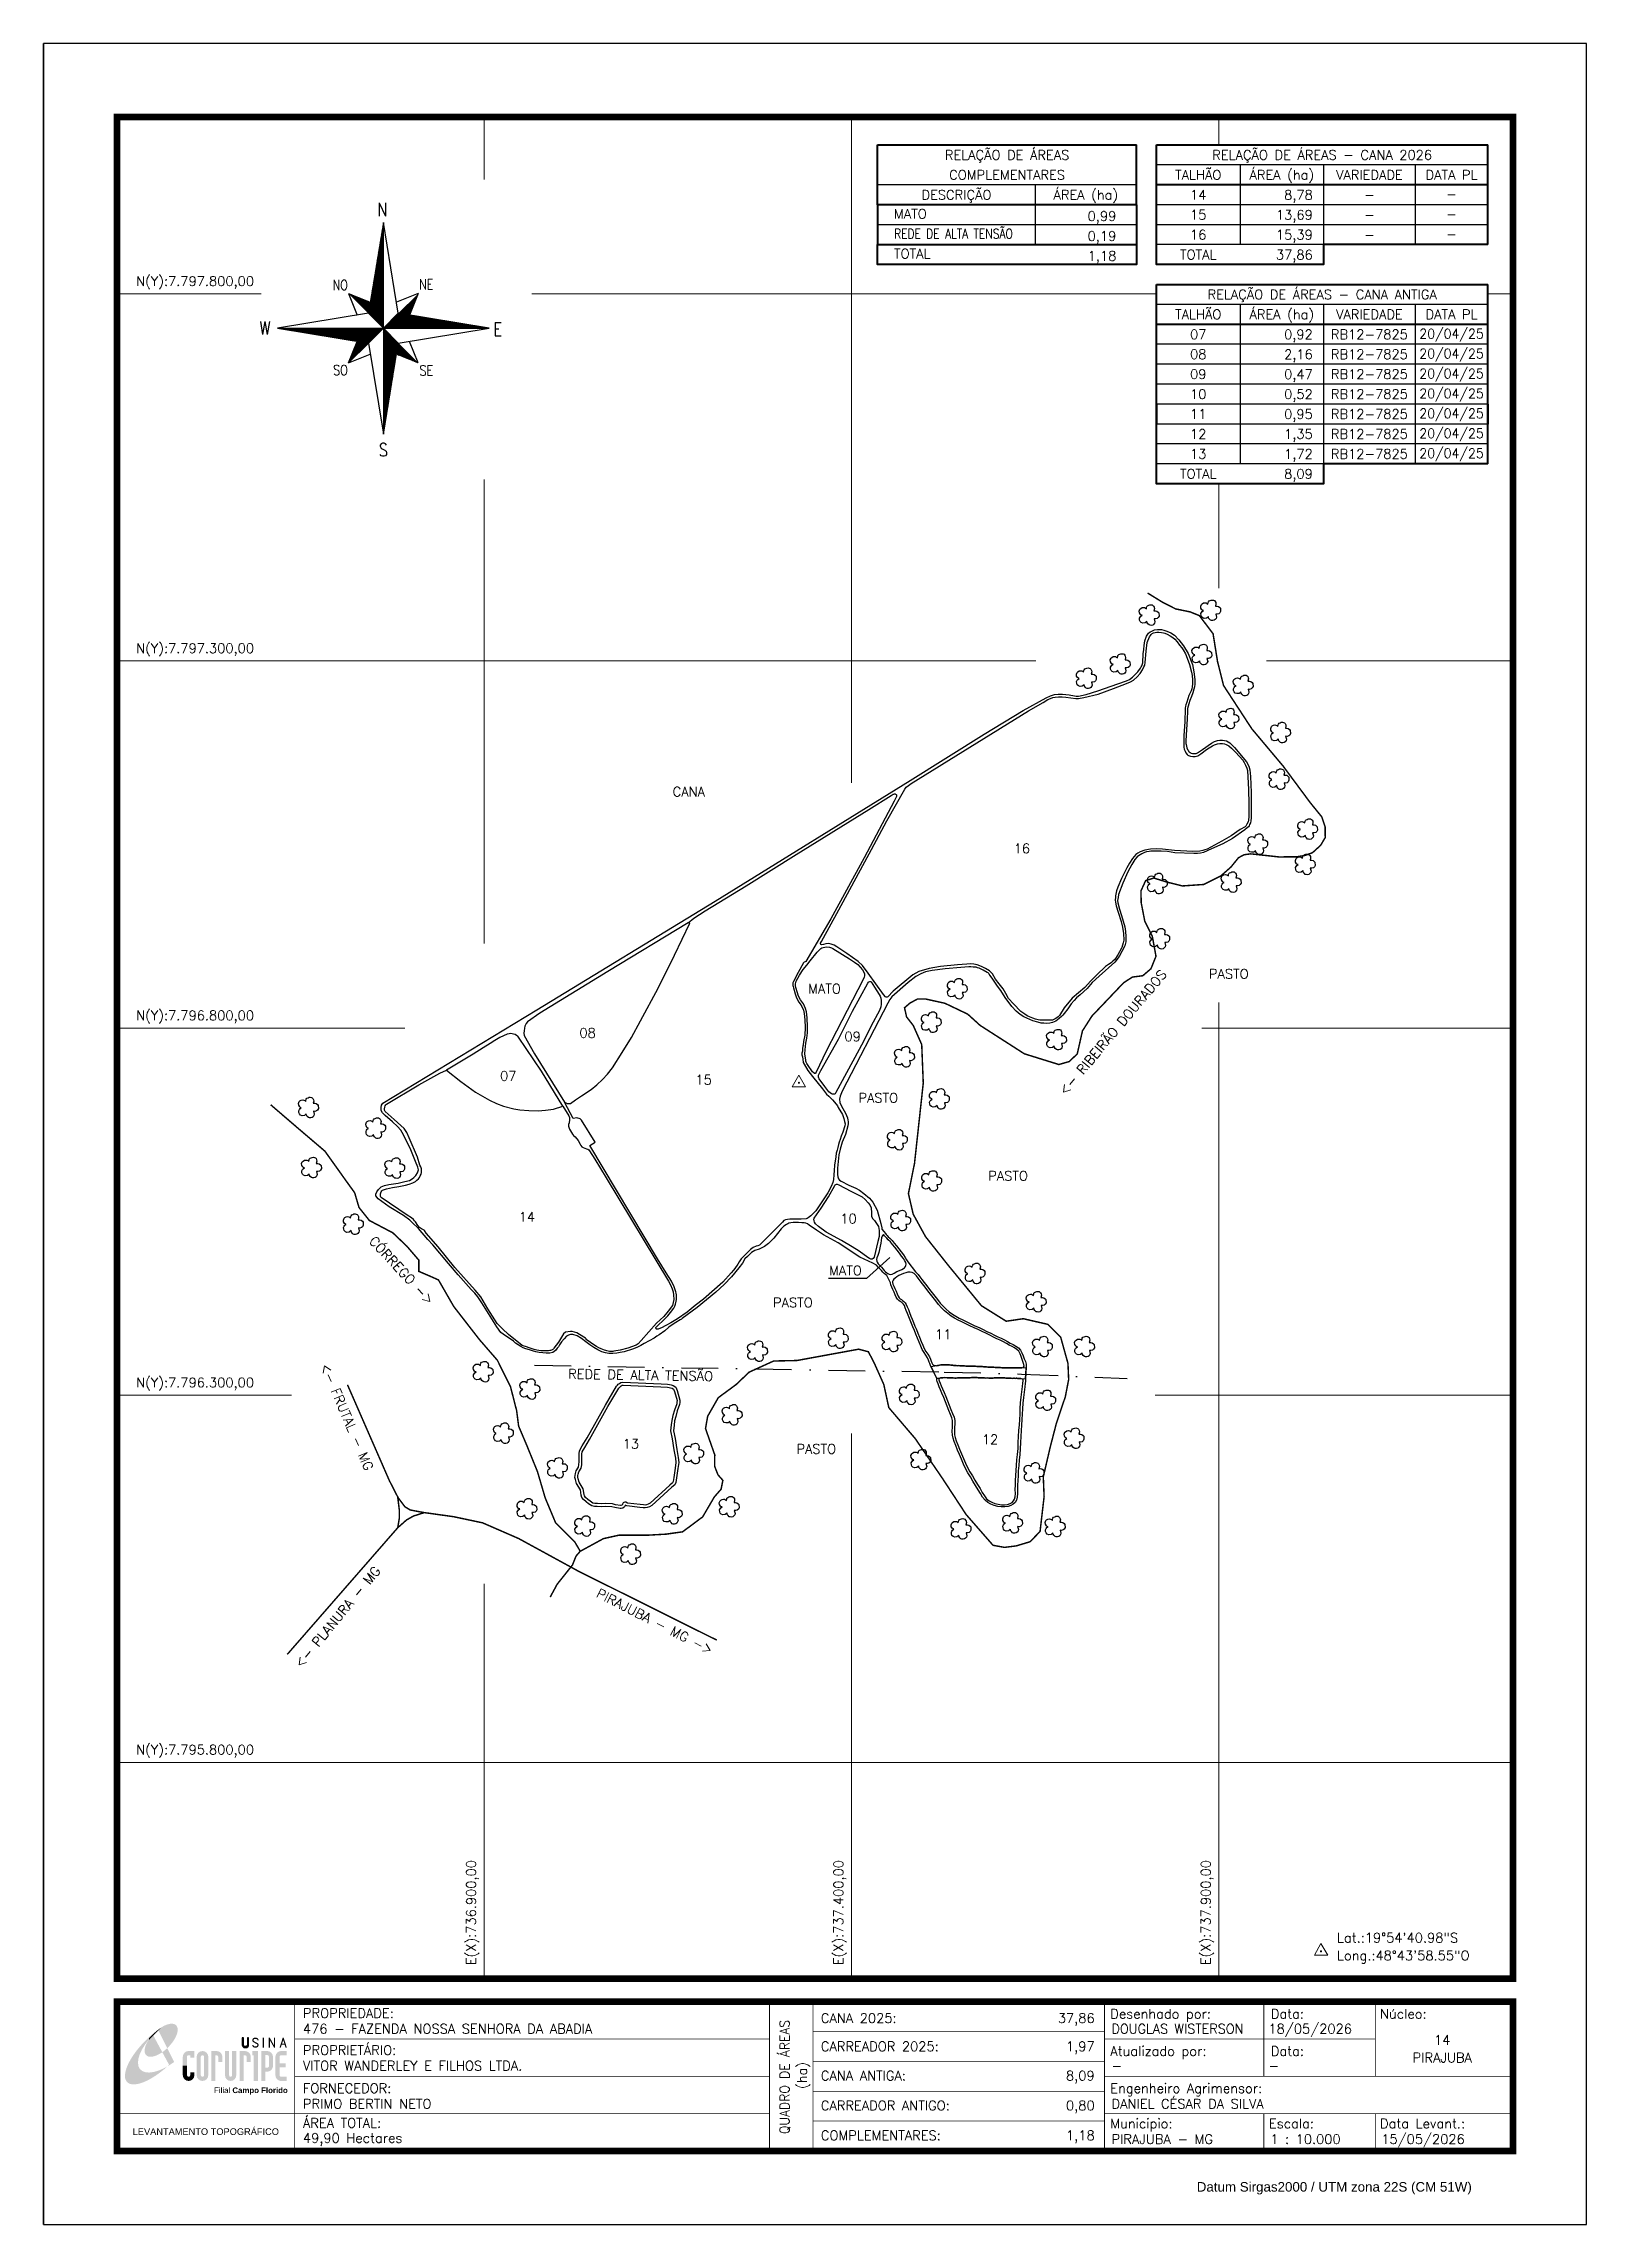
# Model space of a CAD drawing. Header units: inches. Extents: x 736300 to 738400, y 7795171 to 7798141.
import ezdxf
from ezdxf.enums import TextEntityAlignment as Align

# ---------------------------------------------------------------- set-up
doc = ezdxf.new("R2010")
doc.units = ezdxf.units.IN
doc.header["$MEASUREMENT"] = 0
for name, pattern in [('CONTINUO', [0]), ('DASHDOT', [1, 0.5, -0.25, 0, -0.25]), ('LIN0', [0])]:
    doc.linetypes.add(name, pattern=pattern)
for name, color, linetype in [('0114000476', 1, 'Continuous'), ('0114000476007', 5, 'Continuous'), ('0114000476008', 5, 'Continuous'), ('0114000476009', 5, 'Continuous'), ('0114000476010', 5, 'Continuous'), ('0114000476011', 5, 'Continuous'), ('0114000476012', 5, 'Continuous'), ('0114000476013', 5, 'Continuous'), ('0114000476014', 5, 'Continuous'), ('0114000476015', 5, 'Continuous'), ('0114000476016', 5, 'Continuous'), ('CORREGO', 174, 'Continuous'), ('ESTRADA', 1, 'Continuous'), ('H-ÁRVORE', 94, 'Continuous'), ('Margem', 5, 'Continuous'), ('MATO', 3, 'Continuous'), ('QUADRO_DE_AREAS_CANA_2025', 7, 'Continuous'), ('QUADRO_DE_AREAS_CANA_ANTIGA', 7, 'Continuous'), ('QUADRO_DE_AREAS_COMPLEMENTARES', 7, 'Continuous'), ('REDE_DE_ALTA_TENSÃO', 6, 'Continuous'), ('SETA_NORTE', 3, 'Continuous'), ('TEXTO', 7, 'Continuous'), ('TEXTO_NUMERO_TALHÃO', 7, 'Continuous')]:
    doc.layers.add(name, color=color, linetype=linetype)
doc.layers.add('MALHA', color=8, linetype='Continuous', lineweight=9)
doc.layers.add('TEXTO_DIVERSOS', color=7, linetype='Continuous', lineweight=5)
doc.styles.add('ARIAL', font='arial.ttf')
doc.styles.add('marcelo', font='arial.ttf')
doc.styles.add('ROMANS', font='romans')
doc.styles.add('SIMPLEX', font='simplex', dxfattribs={"height": 0.2})
doc.styles.get("Standard").update_dxf_attribs({"font": 'arial.ttf'})

msp = doc.modelspace()

# ---------------------------------------------------------------- texts
at = {"layer": 'MALHA', "style": 'SIMPLEX'}
for s, p in [('N(Y):7.797.800,00', (736506.4, 7797817.3)), ('N(Y):7.797.300,00', (736506.4, 7797317.3)), ('N(Y):7.796.800,00', (736506.4, 7796817.3)), ('N(Y):7.796.300,00', (736506.4, 7796317.3)), ('N(Y):7.795.800,00', (736506.4, 7795817.3))]:
    msp.add_text(s, height=13, dxfattribs=at).set_placement(p, align=Align.MIDDLE_CENTER)
for s, p in [('E(X):736.900,00', (736882.1, 7795595.3)), ('E(X):737.400,00', (737382.1, 7795595.3)), ('E(X):737.900,00', (737882.1, 7795595.3))]:
    msp.add_text(s, height=13, rotation=90, dxfattribs=at).set_placement(p, align=Align.MIDDLE_CENTER)
at = {"layer": 'Margem', "color": 7, "linetype": 'Continuous', "lineweight": 9}
for s, style, p in [('PROPRIEDADE:', 'SIMPLEX', (736653.2, 7795464.9)), ('Desenhado por:', 'SIMPLEX', (737752.2, 7795464)), ('Data:', 'SIMPLEX', (737970.8, 7795464)), ('Núcleo:', 'SIMPLEX', (738119.3, 7795464)), ('PROPRIETÁRIO:', 'SIMPLEX', (736653.2, 7795414.6)), ('Atualizado por:', 'SIMPLEX', (737752.2, 7795413.3)), ('Data:', 'SIMPLEX', (737970.8, 7795413.3)), ('FORNECEDOR:', 'SIMPLEX', (736653.2, 7795362.7)), ('Engenheiro Agrimensor:', 'SIMPLEX', (737752.2, 7795362.7)), ('ÁREA TOTAL:', 'SIMPLEX', (736653.2, 7795315.4)), ('Municipio:', 'SIMPLEX', (737752.2, 7795314.6)), ('Escala:', 'SIMPLEX', (737968.2, 7795314.6)), ('Data Levant.:', 'SIMPLEX', (738119.3, 7795314.6)), ('Datum Sirgas2000 / UTM zona 22S (CM 51W)', 'marcelo', (737869.9, 7795228.4))]:
    msp.add_text(s, height=13, dxfattribs=dict(at, style=style)).set_placement(p, align=Align.TOP_LEFT)
at = {"layer": 'Margem', "color": 7, "linetype": 'Continuous', "style": 'SIMPLEX'}
for s, p in [('CANA 2025:', (737358.2, 7795458.2)), ('476 - FAZENDA NOSSA SENHORA DA ABADIA', (736653.2, 7795443.7)), ('CARREADOR 2025:', (737358.2, 7795419.7)), ('18/05/2026', (737967.5, 7795443.7)), ('VITOR WANDERLEY E FILHOS LTDA.', (736653.2, 7795393.4)), ('CANA ANTIGA:', (737358.2, 7795379.8)), ('-', (737753.8, 7795393.4)), ('-', (737967.5, 7795393.4)), ('PRIMO BERTIN NETO', (736653.2, 7795341.5)), ('CARREADOR ANTIGO:', (737358.2, 7795339.1)), ('DANIEL CÉSAR DA SILVA', (737753.8, 7795341.5)), ('49,90 Hectares', (736653.2, 7795294.9)), ('COMPLEMENTARES:', (737358.2, 7795298.5)), ('PIRAJUBA - MG', (737753.8, 7795293.4)), ('1 : 10.000', (737969.9, 7795293.4)), ('15/05/2026', (738121, 7795293.4))]:
    msp.add_text(s, height=13, dxfattribs=at).set_placement(p, align=Align.TOP_LEFT)
for s, p in [('37,86', (737730.9, 7795458.2)), ('1,97', (737730.9, 7795419.7)), ('8,09', (737730.9, 7795379.8)), ('0,80', (737730.9, 7795339.1)), ('1,18', (737730.9, 7795298.5))]:
    msp.add_text(s, height=13, dxfattribs=at).set_placement(p, align=Align.TOP_RIGHT)
at = {"layer": 'Margem', "color": 7, "linetype": 'Continuous', "style": 'SIMPLEX', "width": 0.95}
msp.add_text('QUADRO DE ÁREAS', height=13, rotation=90, dxfattribs=at).set_placement((737308.9, 7795371.5), align=Align.MIDDLE_CENTER)
at = {"layer": 'Margem', "color": 7, "linetype": 'Continuous', "style": 'SIMPLEX', "width": 0.98}
msp.add_text('DOUGLAS WISTERSON', height=13, dxfattribs=at).set_placement((737753.8, 7795443.7), align=Align.TOP_LEFT)
at = {"layer": 'Margem', "color": 7, "linetype": 'Continuous', "style": 'SIMPLEX'}
for s, p in [('14', (738204.1, 7795421.9)), ('PIRAJUBA', (738204.1, 7795397.9))]:
    msp.add_text(s, height=13, dxfattribs=at).set_placement(p, align=Align.MIDDLE_CENTER)
msp.add_text('(ha)', height=13, rotation=90, dxfattribs=at).set_placement((737332.6, 7795373.5), align=Align.MIDDLE_CENTER)
at = {"layer": 'Margem', "color": 7, "linetype": 'ByBlock'}
msp.add_text('LEVANTAMENTO TOPOGRÁFICO', height=9, dxfattribs=at).set_placement((736521, 7795297.1), align=Align.MIDDLE_CENTER)
at = {"layer": 'QUADRO_DE_AREAS_CANA_2025', "linetype": 'Continuous', "style": 'SIMPLEX'}
for s, p in [('RELAÇÃO DE ÁREAS - CANA ANTIGA', (738040.6, 7797799.1)), ('TALHÃO', (737871.9, 7797772)), ('ÁREA (ha)', (737985.7, 7797772)), ('VARIEDADE', (738104.9, 7797772)), ('DATA PL', (738216.7, 7797772)), ('07', (737871.9, 7797744.8)), ('RB12-7825', (738104.9, 7797744.8)), ('08', (737871.9, 7797717.7)), ('RB12-7825', (738104.9, 7797717.7)), ('09', (737871.9, 7797690.6)), ('RB12-7825', (738104.9, 7797690.6)), ('10', (737871.9, 7797663.4)), ('RB12-7825', (738104.9, 7797663.4)), ('11', (737871.9, 7797636.3)), ('RB12-7825', (738104.9, 7797636.3)), ('12', (737871.9, 7797609.1)), ('13', (737871.9, 7797582)), ('RB12-7825', (738104.9, 7797609.1)), ('RB12-7825', (738104.9, 7797582)), ('TOTAL', (737871.9, 7797554.8))]:
    msp.add_text(s, height=13, dxfattribs=at).set_placement(p, align=Align.MIDDLE_CENTER)
for s, p in [('0,92', (738027.8, 7797738.3)), ('2,16', (738027.8, 7797711.1)), ('0,47', (738027.8, 7797684)), ('0,52', (738027.8, 7797656.8)), ('0,95', (738027.8, 7797629.7)), ('1,35', (738027.8, 7797602.6)), ('1,72', (738027.8, 7797575.4)), ('8,09', (738027.8, 7797548.3))]:
    msp.add_text(s, height=13, dxfattribs=at).set_placement(p, align=Align.RIGHT)
at = {"layer": 'QUADRO_DE_AREAS_CANA_2025', "linetype": 'Continuous', "style": 'SIMPLEX', "width": 0.96}
for p in [(738216.7, 7797745.7), (738216.7, 7797718.6), (738216.7, 7797691.4), (738216.7, 7797664.3), (738216.7, 7797637.2), (738216.7, 7797610), (738216.7, 7797582.9)]:
    msp.add_text('20/04/25', height=13, dxfattribs=at).set_placement(p, align=Align.MIDDLE_CENTER)
at = {"layer": 'QUADRO_DE_AREAS_CANA_ANTIGA', "linetype": 'Continuous', "style": 'SIMPLEX'}
for s, p in [('RELAÇÃO DE ÁREAS - CANA 2026', (738040.6, 7797989.1)), ('ÁREA (ha)', (737985.7, 7797962)), ('TALHÃO', (737871.9, 7797962)), ('VARIEDADE', (738104.9, 7797962)), ('DATA PL', (738216.7, 7797962)), ('14', (737871.9, 7797934.8)), ('15', (737871.9, 7797907.7)), ('-', (738104.9, 7797934.8)), ('-', (738216.7, 7797935.7)), ('16', (737871.9, 7797880.5)), ('-', (738104.9, 7797907.7)), ('-', (738216.7, 7797908.6)), ('TOTAL', (737871.9, 7797853.4)), ('-', (738104.9, 7797880.5)), ('-', (738216.7, 7797881.4))]:
    msp.add_text(s, height=13, dxfattribs=at).set_placement(p, align=Align.MIDDLE_CENTER)
for s, p in [('13,69', (738027.8, 7797901.1)), ('8,78', (738027.8, 7797928.3)), ('15,39', (738027.8, 7797874)), ('37,86', (738027.8, 7797846.8))]:
    msp.add_text(s, height=13, dxfattribs=at).set_placement(p, align=Align.RIGHT)
at = {"layer": 'QUADRO_DE_AREAS_COMPLEMENTARES', "linetype": 'Continuous', "style": 'SIMPLEX'}
for s, p in [('RELAÇÃO DE ÁREAS', (737611.7, 7797989.1)), ('DESCRIÇÃO', (737542.8, 7797934.8)), ('COMPLEMENTARES', (737611.7, 7797962)), ('ÁREA (ha)', (737718.9, 7797934.8))]:
    msp.add_text(s, height=13, dxfattribs=at).set_placement(p, align=Align.MIDDLE_CENTER)
for s, p in [('MATO', (737457.8, 7797909)), ('TOTAL', (737457.8, 7797854.7))]:
    msp.add_text(s, height=13, dxfattribs=at).set_placement(p, align=Align.MIDDLE_LEFT)
at = {"layer": 'QUADRO_DE_AREAS_COMPLEMENTARES', "linetype": 'Continuous', "style": 'SIMPLEX', "width": 0.82}
msp.add_text('REDE DE ALTA TENSÃO', height=13, dxfattribs=at).set_placement((737457.8, 7797881.9), align=Align.MIDDLE_LEFT)
at = {"layer": 'QUADRO_DE_AREAS_COMPLEMENTARES', "linetype": 'Continuous', "style": 'SIMPLEX'}
for s, p in [('0,99', (737760.4, 7797899.4)), ('0,19', (737760.4, 7797872.2)), ('1,18', (737760.4, 7797845.1))]:
    msp.add_text(s, height=13, dxfattribs=at).set_placement(p, align=Align.RIGHT)
at = {"layer": 'TEXTO', "linetype": 'Continuous', "style": 'SIMPLEX'}
for s, p in [('CANA', (737156.5, 7797115.5)), ('PASTO', (737886.5, 7796867.4)), ('MATO', (737340.9, 7796847.1)), ('PASTO', (737409.3, 7796698.5)), ('PASTO', (737586, 7796592.3)), ('MATO', (737369.4, 7796463.4)), ('PASTO', (737293.1, 7796419.8)), ('PASTO', (737324.9, 7796220.4))]:
    msp.add_text(s, height=13, dxfattribs=at).set_placement(p)
at = {"layer": 'TEXTO', "color": 174, "linetype": 'Continuous', "style": 'SIMPLEX'}
for s, rotation, p in [('<- RIBEIRÃO DOURADOS', 50, (737691.4, 7796707.5)), ('CÓRREGO ->', 313.0269, (736742.2, 7796509.1))]:
    msp.add_text(s, height=13, rotation=rotation, dxfattribs=at).set_placement(p)
at = {"layer": 'TEXTO', "color": 6, "linetype": 'Continuous', "style": 'SIMPLEX'}
msp.add_text('REDE DE ALTA TENSÃO', height=13, rotation=359, dxfattribs=at).set_placement((737014.1, 7796322.7))
at = {"layer": 'TEXTO', "linetype": 'ByBlock', "style": 'SIMPLEX'}
for s, p in [('Lat.:19°54\'40.98"S', (738060.8, 7795554.7, 656.8)), ('Long.:48°43\'58.55"O', (738060.8, 7795530.5, 656.8))]:
    msp.add_text(s, height=13, dxfattribs=at).set_placement(p)
at = {"layer": 'TEXTO_DIVERSOS', "linetype": 'Continuous', "style": 'SIMPLEX'}
for s, rotation, p in [('<- FRUTAL - MG', 293, (736676.5, 7796340.1)), ('<- PLANURA - MG ', 410.6052, (736651, 7795927.6)), ('PIRAJUBA - MG -> ', 332.8699, (737051.1, 7796026))]:
    msp.add_text(s, height=13, rotation=rotation, dxfattribs=at).set_placement(p)
at = {"layer": 'TEXTO_NUMERO_TALHÃO', "linetype": 'Continuous', "style": 'SIMPLEX'}
for s, p in [('16', (737631.9, 7797044.7)), ('15', (737198.7, 7796729.7)), ('14', (736958.1, 7796543))]:
    msp.add_text(s, height=13, dxfattribs=at).set_placement(p, align=Align.MIDDLE_CENTER)
for s, p in [('08', (737040.7, 7796783)), ('09', (737401.4, 7796778.1)), ('07', (736932.7, 7796724.5)), ('10', (737395.8, 7796530.1)), ('11', (737524.8, 7796372.5)), ('13', (737099.5, 7796223.4)), ('12', (737588.5, 7796229.4))]:
    msp.add_text(s, height=13, dxfattribs=at).set_placement(p, align=Align.BOTTOM_CENTER)

# ---------------------------------------------------------------- blocks, each defined once
blk = doc.blocks.new('A$C309442C0')
at = {"layer": 'SETA_NORTE', "linetype": 'Continuous'}
h = blk.add_hatch(dxfattribs=at)
h.set_pattern_fill('ANSI31', color=256, scale=0.1375, angle=-90, style=0)
h.set_pattern_definition([(315, (-215853.3434, 13873.16845), (0.3086963042, 0.3086963042), [])])
h.paths.add_polyline_path([(73.5, 97.4), (74.7, 104.9), (60, 110.8)])
h = blk.add_hatch(dxfattribs=at)
h.set_pattern_fill('ANSI31', color=256, scale=0.1375, angle=180, style=0)
h.set_pattern_definition([(225, (13869.59828, 216024.21475), (0.3086963042, -0.3086963042), [])])
h.paths.add_polyline_path([(93.8, 97.4), (101.4, 96.2), (107.3, 110.8)])
h = blk.add_hatch(dxfattribs=at)
h.set_pattern_fill('ANSI31', color=256, scale=0.1375, style=0)
h.set_pattern_definition([(45, (-13702.2971, -215849.77324), (-0.3086963042, 0.3086963042), [])])
h.paths.add_polyline_path([(73.5, 77), (65.9, 78.3), (60, 63.6)])
h = blk.add_hatch(dxfattribs=at)
h.set_pattern_fill('ANSI31', color=256, scale=0.1375, angle=90, style=0)
h.set_pattern_definition([(135, (216020.6446, -13698.72693), (-0.3086963042, -0.3086963042), [])])
h.paths.add_polyline_path([(93.8, 77), (92.6, 69.5), (107.3, 63.6)])
for p, q in [((81.6, 146.8), (83.7, 148.9)), ((81.7, 147.6), (83.7, 149.5)), ((81.8, 148.3), (83.7, 150.1)), ((82, 149.1), (83.7, 150.8)), ((82.1, 149.9), (83.7, 151.4)), ((82.2, 150.6), (83.7, 152.1)), ((82.3, 151.4), (83.7, 152.7)), ((82.5, 152.2), (83.7, 153.3)), ((82.6, 152.9), (83.7, 154)), ((82.7, 153.7), (83.7, 154.6)), ((82.9, 154.4), (83.7, 155.2)), ((83, 155.2), (83.7, 155.9)), ((83.1, 156), (83.7, 156.5)), ((83.2, 156.7), (83.7, 157.2)), ((83.4, 157.5), (83.7, 157.8)), ((83.5, 158.3), (83.7, 158.4)), ((83.6, 159), (83.7, 159.1)), ((78.7, 129.3), (83.7, 134.2)), ((78.8, 130), (83.7, 134.9)), ((79, 130.8), (83.7, 135.5)), ((79.1, 131.6), (83.7, 136.1)), ((79.2, 132.3), (83.7, 136.8)), ((79.3, 133.1), (83.7, 137.4)), ((79.5, 133.8), (83.7, 138)), ((79.6, 134.6), (83.7, 138.7)), ((79.7, 135.4), (83.7, 139.3)), ((79.8, 136.1), (83.7, 140)), ((80, 136.9), (83.7, 140.6)), ((80.1, 137.7), (83.7, 141.2)), ((80.2, 138.4), (83.7, 141.9)), ((80.3, 139.2), (83.7, 142.5)), ((80.5, 139.9), (83.7, 143.1)), ((80.6, 140.7), (83.7, 143.8)), ((80.7, 141.5), (83.7, 144.4)), ((80.8, 142.2), (83.7, 145)), ((81, 143), (83.7, 145.7)), ((81.1, 143.8), (83.7, 146.3)), ((81.2, 144.5), (83.7, 147)), ((81.3, 145.3), (83.7, 147.6)), ((81.5, 146.1), (83.7, 148.2)), ((75.7, 111), (83.7, 118.9)), ((75.8, 111.7), (83.7, 119.6)), ((75.9, 112.5), (83.7, 120.2)), ((76.1, 113.3), (83.7, 120.8)), ((76.2, 114), (83.7, 121.5)), ((76.3, 114.8), (83.7, 122.1)), ((76.4, 115.5), (83.7, 122.8)), ((76.6, 116.3), (83.7, 123.4)), ((76.7, 117.1), (83.7, 124)), ((76.8, 117.8), (83.7, 124.7)), ((76.9, 118.6), (83.7, 125.3)), ((77.1, 119.4), (83.7, 125.9)), ((77.2, 120.1), (83.7, 126.6)), ((77.3, 120.9), (83.7, 127.2)), ((77.4, 121.6), (83.7, 127.8)), ((77.6, 122.4), (83.7, 128.5)), ((77.7, 123.2), (83.7, 129.1)), ((77.8, 123.9), (83.7, 129.8)), ((78, 124.7), (83.7, 130.4)), ((78.1, 125.5), (83.7, 131)), ((78.2, 126.2), (83.7, 131.7)), ((78.3, 127), (83.7, 132.3)), ((78.5, 127.7), (83.7, 132.9)), ((78.6, 128.5), (83.7, 133.6)), ((60, 110.8), (74.7, 104.9)), ((60, 110.8), (65.9, 96.2)), ((73.5, 97.3), (83.7, 107.5)), ((73.6, 98), (83.7, 108.1)), ((73.7, 98.8), (83.7, 108.7)), ((73.8, 99.5), (83.7, 109.4)), ((73.8, 97), (83.7, 106.8)), ((73.9, 100.3), (83.7, 110)), ((74.1, 101.1), (83.7, 110.6)), ((74.2, 101.8), (83.7, 111.3)), ((74.2, 96.7), (83.7, 106.2)), ((74.3, 102.6), (83.7, 111.9)), ((74.4, 103.3), (83.7, 112.6)), ((74.5, 96.4), (83.7, 105.6)), ((74.6, 104.1), (83.7, 113.2)), ((74.7, 104.9), (83.7, 113.8)), ((74.8, 105.6), (83.7, 114.5)), ((74.8, 96.1), (83.7, 104.9)), ((74.9, 106.4), (83.7, 115.1)), ((75.1, 107.2), (83.7, 115.7)), ((75.1, 95.7), (83.7, 104.3)), ((75.2, 107.9), (83.7, 116.4)), ((75.3, 108.7), (83.7, 117)), ((75.4, 109.4), (83.7, 117.7)), ((75.6, 110.2), (83.7, 118.3)), ((107.3, 110.8), (92.6, 104.9)), ((107.3, 110.8), (101.4, 96.2)), ((75.4, 95.4), (83.7, 103.6)), ((75.8, 95.1), (83.7, 103)), ((76.1, 94.8), (83.7, 102.4)), ((76.4, 94.5), (83.7, 101.7)), ((76.7, 94.2), (83.7, 101.1)), ((77, 93.8), (83.7, 100.5)), ((77.4, 93.5), (83.7, 99.8)), ((77.7, 93.2), (83.7, 99.2)), ((78, 92.9), (83.7, 98.5)), ((78.3, 92.6), (83.7, 97.9)), ((78.6, 92.2), (83.7, 97.3)), ((78.9, 91.9), (83.7, 96.6)), ((79.3, 91.6), (83.7, 96)), ((79.6, 91.3), (83.7, 95.4)), ((79.9, 91), (83.7, 94.7)), ((80.2, 90.7), (83.7, 94.1)), ((80.5, 90.3), (83.7, 93.4)), ((80.9, 90), (83.7, 92.8)), ((81.2, 89.7), (83.7, 92.2)), ((81.5, 89.4), (83.7, 91.5)), ((81.8, 89.1), (83.7, 90.9)), ((82.1, 88.7), (83.7, 90.3)), ((82.4, 88.4), (83.7, 89.6)), ((83.8, 87.2), (94, 97.4)), ((84.4, 87.2), (94.5, 97.3)), ((85.1, 87.2), (95.1, 97.2)), ((85.7, 87.2), (95.6, 97.1)), ((86.3, 87.2), (96.2, 97)), ((87, 87.2), (96.7, 96.9)), ((87.6, 87.2), (97.2, 96.9)), ((88.3, 87.2), (97.8, 96.8)), ((88.9, 87.2), (98.3, 96.7)), ((89.5, 87.2), (98.9, 96.6)), ((90.2, 87.2), (99.4, 96.5)), ((90.8, 87.2), (100, 96.4)), ((91.4, 87.2), (100.5, 96.3)), ((92.1, 87.2), (101.1, 96.2)), ((92.7, 87.2), (101.6, 96.1)), ((93.4, 87.2), (102.2, 96)), ((94, 87.2), (102.7, 96)), ((94.6, 87.2), (103.3, 95.9)), ((95.3, 87.2), (103.8, 95.8)), ((95.9, 87.2), (104.4, 95.7)), ((96.5, 87.2), (104.9, 95.6)), ((97.2, 87.2), (105.5, 95.5)), ((97.8, 87.2), (106, 95.4)), ((98.4, 87.2), (106.5, 95.3)), ((99.1, 87.2), (107.1, 95.2)), ((99.7, 87.2), (107.6, 95.1)), ((100.4, 87.2), (108.2, 95.1)), ((101, 87.2), (108.7, 95)), ((101.6, 87.2), (109.3, 94.9)), ((102.3, 87.2), (109.8, 94.8)), ((102.9, 87.2), (110.4, 94.7)), ((103.5, 87.2), (110.9, 94.6)), ((104.2, 87.2), (111.5, 94.5)), ((104.8, 87.2), (112, 94.4)), ((105.5, 87.2), (112.6, 94.3)), ((106.1, 87.2), (113.1, 94.2)), ((106.7, 87.2), (113.7, 94.1)), ((107.4, 87.2), (114.2, 94.1)), ((108, 87.2), (114.8, 94)), ((108.6, 87.2), (115.3, 93.9)), ((109.3, 87.2), (115.8, 93.8)), ((109.9, 87.2), (116.4, 93.7)), ((110.6, 87.2), (116.9, 93.6)), ((111.2, 87.2), (117.5, 93.5)), ((111.8, 87.2), (118, 93.4)), ((112.5, 87.2), (118.6, 93.3)), ((113.1, 87.2), (119.1, 93.2)), ((113.7, 87.2), (119.7, 93.2)), ((114.4, 87.2), (120.2, 93.1)), ((115, 87.2), (120.8, 93)), ((115.6, 87.2), (121.3, 92.9)), ((116.3, 87.2), (121.9, 92.8)), ((116.9, 87.2), (122.4, 92.7)), ((117.6, 87.2), (123, 92.6)), ((118.2, 87.2), (123.5, 92.5)), ((118.8, 87.2), (124, 92.4)), ((119.5, 87.2), (124.6, 92.3)), ((120.1, 87.2), (125.1, 92.3)), ((120.7, 87.2), (125.7, 92.2)), ((121.4, 87.2), (126.2, 92.1)), ((122, 87.2), (126.8, 92)), ((122.7, 87.2), (127.3, 91.9)), ((123.3, 87.2), (127.9, 91.8)), ((123.9, 87.2), (128.4, 91.7)), ((124.6, 87.2), (129, 91.6)), ((125.2, 87.2), (129.5, 91.5)), ((125.8, 87.2), (130.1, 91.4)), ((126.5, 87.2), (130.6, 91.4)), ((127.1, 87.2), (131.2, 91.3)), ((127.8, 87.2), (131.7, 91.2)), ((128.4, 87.2), (132.3, 91.1)), ((129, 87.2), (132.8, 91)), ((129.7, 87.2), (133.3, 90.9)), ((130.3, 87.2), (133.9, 90.8)), ((130.9, 87.2), (134.4, 90.7)), ((131.6, 87.2), (135, 90.6)), ((132.2, 87.2), (135.5, 90.5)), ((132.8, 87.2), (136.1, 90.5)), ((133.5, 87.2), (136.6, 90.4)), ((134.1, 87.2), (137.2, 90.3)), ((134.8, 87.2), (137.7, 90.2)), ((135.4, 87.2), (138.3, 90.1)), ((136, 87.2), (138.8, 90)), ((136.7, 87.2), (139.4, 89.9)), ((137.3, 87.2), (139.9, 89.8)), ((137.9, 87.2), (140.5, 89.7)), ((138.6, 87.2), (141, 89.6)), ((139.2, 87.2), (141.6, 89.6)), ((139.9, 87.2), (142.1, 89.5)), ((140.5, 87.2), (142.6, 89.4)), ((141.1, 87.2), (143.2, 89.3)), ((141.8, 87.2), (143.7, 89.2)), ((142.4, 87.2), (144.3, 89.1)), ((11.8, 87.2), (11.8, 87.2)), ((12.3, 87.1), (12.4, 87.2)), ((12.9, 87), (13.1, 87.2)), ((13.4, 86.9), (13.7, 87.2)), ((14, 86.8), (14.4, 87.2)), ((14.5, 86.7), (15, 87.2)), ((15.1, 86.6), (15.6, 87.2)), ((15.6, 86.6), (16.3, 87.2)), ((16.2, 86.5), (16.9, 87.2)), ((16.7, 86.4), (17.5, 87.2)), ((17.2, 86.3), (18.2, 87.2)), ((17.8, 86.2), (18.8, 87.2)), ((18.3, 86.1), (19.5, 87.2)), ((18.9, 86), (20.1, 87.2)), ((19.4, 85.9), (20.7, 87.2)), ((20, 85.8), (21.4, 87.2)), ((20.5, 85.7), (22, 87.2)), ((21.1, 85.7), (22.6, 87.2)), ((21.6, 85.6), (23.3, 87.2)), ((22.2, 85.5), (23.9, 87.2)), ((22.7, 85.4), (24.6, 87.2)), ((23.3, 85.3), (25.2, 87.2)), ((23.8, 85.2), (25.8, 87.2)), ((24.4, 85.1), (26.5, 87.2)), ((24.9, 85), (27.1, 87.2)), ((25.5, 84.9), (27.7, 87.2)), ((26, 84.8), (28.4, 87.2)), ((26.5, 84.8), (29, 87.2)), ((27.1, 84.7), (29.6, 87.2)), ((27.6, 84.6), (30.3, 87.2)), ((28.2, 84.5), (30.9, 87.2)), ((28.7, 84.4), (31.6, 87.2)), ((29.3, 84.3), (32.2, 87.2)), ((29.8, 84.2), (32.8, 87.2)), ((30.4, 84.1), (33.5, 87.2)), ((30.9, 84), (34.1, 87.2)), ((31.5, 83.9), (34.7, 87.2)), ((32, 83.9), (35.4, 87.2)), ((32.6, 83.8), (36, 87.2)), ((33.1, 83.7), (36.7, 87.2)), ((33.7, 83.6), (37.3, 87.2)), ((34.2, 83.5), (37.9, 87.2)), ((34.7, 83.4), (38.6, 87.2)), ((35.3, 83.3), (39.2, 87.2)), ((35.8, 83.2), (39.8, 87.2)), ((36.4, 83.1), (40.5, 87.2)), ((36.9, 83), (41.1, 87.2)), ((37.5, 83), (41.8, 87.2)), ((38, 82.9), (42.4, 87.2)), ((38.6, 82.8), (43, 87.2)), ((39.1, 82.7), (43.7, 87.2)), ((39.7, 82.6), (44.3, 87.2)), ((40.2, 82.5), (44.9, 87.2)), ((40.8, 82.4), (45.6, 87.2)), ((41.3, 82.3), (46.2, 87.2)), ((41.9, 82.2), (46.8, 87.2)), ((42.4, 82.1), (47.5, 87.2)), ((43, 82.1), (48.1, 87.2)), ((43.5, 82), (48.8, 87.2)), ((44, 81.9), (49.4, 87.2)), ((44.6, 81.8), (50, 87.2)), ((45.1, 81.7), (50.7, 87.2)), ((45.7, 81.6), (51.3, 87.2)), ((46.2, 81.5), (51.9, 87.2)), ((46.8, 81.4), (52.6, 87.2)), ((47.3, 81.3), (53.2, 87.2)), ((47.9, 81.2), (53.9, 87.2)), ((48.4, 81.2), (54.5, 87.2)), ((49, 81.1), (55.1, 87.2)), ((49.5, 81), (55.8, 87.2)), ((50.1, 80.9), (56.4, 87.2)), ((50.6, 80.8), (57, 87.2)), ((51.2, 80.7), (57.7, 87.2)), ((51.7, 80.6), (58.3, 87.2)), ((52.3, 80.5), (59, 87.2)), ((52.8, 80.4), (59.6, 87.2)), ((53.3, 80.3), (60.2, 87.2)), ((53.9, 80.3), (60.9, 87.2)), ((54.4, 80.2), (61.5, 87.2)), ((55, 80.1), (62.1, 87.2)), ((55.5, 80), (62.8, 87.2)), ((56.1, 79.9), (63.4, 87.2)), ((56.6, 79.8), (64, 87.2)), ((57.2, 79.7), (64.7, 87.2)), ((57.7, 79.6), (65.3, 87.2)), ((58.3, 79.5), (66, 87.2)), ((58.8, 79.4), (66.6, 87.2)), ((59.4, 79.4), (67.2, 87.2)), ((59.9, 79.3), (67.9, 87.2)), ((83.7, 87.2), (60, 63.6)), ((60, 63.6), (65.9, 78.3)), ((60.5, 79.2), (68.5, 87.2)), ((61, 79.1), (69.1, 87.2)), ((61.5, 79), (69.8, 87.2)), ((62.1, 78.9), (70.4, 87.2)), ((62.6, 78.8), (71.1, 87.2)), ((63.2, 78.7), (71.7, 87.2)), ((63.7, 78.6), (72.3, 87.2)), ((64.3, 78.5), (73, 87.2)), ((64.8, 78.4), (73.6, 87.2)), ((65.4, 78.4), (74.2, 87.2)), ((65.9, 78.3), (74.9, 87.2)), ((66.5, 78.2), (75.5, 87.2)), ((67, 78.1), (76.2, 87.2)), ((67.6, 78), (76.8, 87.2)), ((68.1, 77.9), (77.4, 87.2)), ((68.7, 77.8), (78.1, 87.2)), ((69.2, 77.7), (78.7, 87.2)), ((69.8, 77.6), (79.3, 87.2)), ((70.3, 77.5), (80, 87.2)), ((70.8, 77.5), (80.6, 87.2)), ((71.4, 77.4), (81.2, 87.2)), ((71.9, 77.3), (81.9, 87.2)), ((72.5, 77.2), (82.5, 87.2)), ((73, 77.1), (83.2, 87.2)), ((82.8, 88.1), (83.7, 89)), ((83.1, 87.8), (83.7, 88.4)), ((83.4, 87.5), (83.7, 87.7)), ((83.7, 87.1), (83.7, 87.1)), ((83.7, 86.4), (84, 86.8)), ((83.7, 85.8), (84.4, 86.5)), ((83.7, 85.2), (84.7, 86.2)), ((83.7, 84.5), (85, 85.9)), ((83.7, 83.9), (85.3, 85.6)), ((83.7, 83.3), (85.6, 85.2)), ((83.7, 82.6), (86, 84.9)), ((83.7, 82), (86.3, 84.6)), ((83.7, 81.3), (86.6, 84.3)), ((83.7, 80.7), (86.9, 84)), ((83.7, 80.1), (87.2, 83.6)), ((83.7, 79.4), (87.5, 83.3)), ((83.7, 78.8), (87.9, 83)), ((83.7, 78.2), (88.2, 82.7)), ((83.7, 77.5), (88.5, 82.4)), ((83.7, 76.9), (88.8, 82.1)), ((83.7, 76.2), (89.1, 81.7)), ((83.7, 75.6), (89.5, 81.4)), ((83.7, 75), (89.8, 81.1)), ((83.7, 74.3), (90.1, 80.8)), ((83.7, 73.7), (90.4, 80.5)), ((83.7, 73.1), (90.7, 80.1)), ((83.7, 72.4), (91, 79.8)), ((83.7, 71.8), (91.4, 79.5)), ((83.7, 71.2), (91.7, 79.2)), ((83.7, 70.5), (92, 78.9)), ((83.7, 69.9), (92.3, 78.5)), ((83.7, 69.2), (92.6, 78.2)), ((83.7, 68.6), (93, 77.9)), ((83.7, 68), (93.3, 77.6)), ((83.7, 67.3), (93.6, 77.3)), ((83.7, 66.7), (93.8, 76.9)), ((83.7, 66.1), (93.7, 76.1)), ((83.7, 65.4), (93.6, 75.3)), ((83.7, 64.8), (93.4, 74.6)), ((107.3, 63.6), (101.4, 78.3)), ((143, 87.2), (144.8, 89)), ((143.7, 87.2), (145.4, 88.9)), ((144.3, 87.2), (145.9, 88.8)), ((144.9, 87.2), (146.5, 88.7)), ((145.6, 87.2), (147, 88.7)), ((146.2, 87.2), (147.6, 88.6)), ((146.9, 87.2), (148.1, 88.5)), ((147.5, 87.2), (148.7, 88.4)), ((148.1, 87.2), (149.2, 88.3)), ((148.8, 87.2), (149.8, 88.2)), ((149.4, 87.2), (150.3, 88.1)), ((150, 87.2), (150.8, 88)), ((150.7, 87.2), (151.4, 87.9)), ((151.3, 87.2), (151.9, 87.8)), ((152, 87.2), (152.5, 87.8)), ((152.6, 87.2), (153, 87.7)), ((153.2, 87.2), (153.6, 87.6)), ((153.9, 87.2), (154.1, 87.5)), ((154.5, 87.2), (154.7, 87.4)), ((155.1, 87.2), (155.2, 87.3)), ((60, 63.6), (74.7, 69.5)), ((83.7, 64.1), (93.3, 73.8)), ((83.7, 63.5), (93.2, 73)), ((83.7, 62.9), (93.1, 72.3)), ((83.7, 62.2), (92.9, 71.5)), ((83.7, 61.6), (92.8, 70.8)), ((83.7, 61), (92.7, 70)), ((83.7, 60.3), (92.6, 69.2)), ((83.7, 59.7), (92.4, 68.5)), ((83.7, 59), (92.3, 67.7)), ((83.7, 58.4), (92.2, 66.9)), ((83.7, 57.8), (92.1, 66.2)), ((83.7, 57.1), (91.9, 65.4)), ((83.7, 56.5), (91.8, 64.7)), ((83.7, 55.9), (91.7, 63.9)), ((83.7, 55.2), (91.6, 63.1)), ((83.7, 54.6), (91.4, 62.4)), ((83.7, 54), (91.3, 61.6)), ((83.7, 53.3), (91.2, 60.8)), ((83.7, 52.7), (91.1, 60.1)), ((107.3, 63.6), (92.6, 69.5)), ((83.7, 52), (90.9, 59.3)), ((83.7, 51.4), (90.8, 58.6)), ((83.7, 50.8), (90.7, 57.8)), ((83.7, 50.1), (90.5, 57)), ((83.7, 49.5), (90.4, 56.3)), ((83.7, 48.9), (90.3, 55.5)), ((83.7, 48.2), (90.2, 54.7)), ((83.7, 47.6), (90, 54)), ((83.7, 46.9), (89.9, 53.2)), ((83.7, 46.3), (89.8, 52.5)), ((83.7, 45.7), (89.7, 51.7)), ((83.7, 45), (89.5, 50.9)), ((83.7, 44.4), (89.4, 50.2)), ((83.7, 43.8), (89.3, 49.4)), ((83.7, 43.1), (89.2, 48.6)), ((83.7, 42.5), (89, 47.9)), ((83.7, 41.8), (88.9, 47.1)), ((83.7, 41.2), (88.8, 46.3)), ((83.7, 40.6), (88.7, 45.6)), ((83.7, 39.9), (88.5, 44.8)), ((83.7, 39.3), (88.4, 44.1)), ((83.7, 38.7), (88.3, 43.3)), ((83.7, 38), (88.2, 42.5)), ((83.7, 37.4), (88, 41.8)), ((83.7, 36.8), (87.9, 41)), ((83.7, 36.1), (87.8, 40.2)), ((83.7, 35.5), (87.7, 39.5)), ((83.7, 34.8), (87.5, 38.7)), ((83.7, 34.2), (87.4, 38)), ((83.7, 33.6), (87.3, 37.2)), ((83.7, 32.9), (87.2, 36.4)), ((83.7, 32.3), (87, 35.7)), ((83.7, 31.7), (86.9, 34.9)), ((83.7, 31), (86.8, 34.1)), ((83.7, 30.4), (86.7, 33.4)), ((83.7, 29.7), (86.5, 32.6)), ((83.7, 29.1), (86.4, 31.9)), ((83.7, 28.5), (86.3, 31.1)), ((83.7, 27.8), (86.2, 30.3)), ((83.7, 27.2), (86, 29.6)), ((83.7, 26.6), (85.9, 28.8)), ((83.7, 25.9), (85.8, 28)), ((83.7, 25.3), (85.6, 27.3)), ((83.7, 24.6), (85.5, 26.5)), ((83.7, 24), (85.4, 25.8)), ((83.7, 23.4), (85.3, 25)), ((83.7, 22.7), (85.1, 24.2)), ((83.7, 22.1), (85, 23.5)), ((83.7, 21.5), (84.9, 22.7)), ((83.7, 20.8), (84.8, 21.9)), ((83.7, 20.2), (84.6, 21.2)), ((83.7, 19.6), (84.5, 20.4)), ((83.7, 18.9), (84.4, 19.7)), ((83.7, 18.3), (84.3, 18.9)), ((83.7, 17.6), (84.1, 18.1)), ((83.7, 17), (84, 17.4)), ((83.7, 16.4), (83.9, 16.6)), ((83.7, 15.7), (83.8, 15.8))]:
    blk.add_line(p, q, dxfattribs=at)
blk.add_lwpolyline([(93.8, 77), (155.7, 87.2), (93.8, 97.4), (83.7, 159.3), (73.5, 97.4), (11.6, 87.2), (73.5, 77), (83.7, 15.1)], close=True, dxfattribs=at)
for points in [[(83.7, 87.2), (83.7, 159.3)], [(83.7, 87.2), (73.5, 97.4)], [(83.7, 87.2), (93.8, 97.4)], [(11.6, 87.2), (155.7, 87.2)], [(83.7, 87.2), (73.5, 77)], [(83.7, 87.2), (93.8, 77)], [(83.7, 87.2), (83.7, 15.1)]]:
    blk.add_lwpolyline(points, dxfattribs=at)
at = {"layer": 'SETA_NORTE', "color": 7, "lineweight": 30, "style": 'ROMANS', "width": 0.8}
for s, height, p in [('N ', 8.94, (79.5, 163.6)), ('NO', 6.88, (49.1, 113.2)), ('NE', 6.87, (108, 113.7)), ('W', 8.94, (-0.7, 82.9)), ('E', 8.94, (158.6, 82.1)), ('SO', 6.88, (49.5, 55.3)), ('SE', 6.87, (108.3, 55)), ('S', 8.94, (80.6, 0))]:
    blk.add_text(s, height=height, dxfattribs=at).set_placement(p)
blk = doc.blocks.new('A$C78F83FB3')
at = {"layer": 'Margem'}
h = blk.add_hatch(color=20, dxfattribs=at)
edge = h.paths.add_edge_path()
edge.add_ellipse((19.49, 23.77), major_axis=(-6.68, -6.67), ratio=0.469426, start_angle=292.73277, end_angle=601.25787)
edge.add_ellipse((22.83, 22.05), major_axis=(12.64, 11.29), ratio=0.457614, start_angle=79.90686, end_angle=107.91393)
edge = h.paths.add_edge_path()
edge.add_ellipse((18.28, 18.7), major_axis=(13.95, 13.59), ratio=0.386848, start_angle=63.96117, end_angle=264.59932)
edge.add_ellipse((22.83, 22.05), major_axis=(12.64, 11.29), ratio=0.457614, start_angle=107.91393, end_angle=245.11815, ccw=False)
edge.add_ellipse((19.49, 23.77), major_axis=(-6.68, -6.67), ratio=0.469426, start_angle=241.25787, end_angle=292.73277, ccw=False)
for color, points in [(20, [(15.46, 26.12), (14.17, 24.81), (14.06, 24.24), (14.39, 23.97), (14.67, 24.54), (19.47, 29.32), (18.48, 28.66), (17.31, 27.78)]), (7, [(58.42, 24.9), (57.9, 24.9), (57.9, 21.73, -0.414214), (57.15, 20.98), (56.84, 20.98, -0.414214), (56.09, 21.73), (56.09, 24.9), (55.57, 24.9), (55.57, 21.73, 0.414214), (56.84, 20.46), (57.15, 20.46, 0.414214), (58.42, 21.73)]), (7, [(61.7, 24.9), (61.23, 24.9, 0.396318), (60.04, 23.78), (60.04, 23.72, 0.151912), (60.39, 22.97), (60.46, 22.92), (62.18, 22), (62.85, 21.83, 0.12407), (62.51, 22.42), (60.75, 23.36, -0.13192), (60.56, 23.77, -0.385578), (61.23, 24.37), (61.7, 24.37, -0.414214), (62.37, 23.7), (62.89, 23.7, 0.414214)]), (7, [(62.37, 23.7), (62.89, 23.7, 0.414214), (61.7, 24.9), (61.23, 24.9, 0.396318), (60.04, 23.78), (60.04, 23.72, 0.151912), (60.39, 22.97), (60.46, 22.92), (62.18, 22), (62.18, 22, -0.131921), (62.37, 21.59, -0.385578), (61.7, 20.98), (61.23, 20.98, -0.414214), (60.56, 21.65), (60.04, 21.65, 0.414214), (61.23, 20.46), (61.7, 20.46, 0.402546), (62.89, 21.61, 0.165292), (62.51, 22.42), (60.75, 23.36, -0.13192), (60.56, 23.77, -0.385578), (61.23, 24.37), (61.7, 24.37, -0.414214)]), (7, [(30.97, 12.46), (29.13, 12.46), (29.13, 8.21, 1), (34.29, 8.21), (34.29, 9.41), (32.45, 9.41), (32.45, 8.21, -1), (30.97, 8.21)])]:
    blk.add_hatch(color=color, dxfattribs=at).paths.add_polyline_path(points)
h = blk.add_hatch(color=7, dxfattribs=at)
h.paths.add_polyline_path([(65.24, 24.9), (64.72, 24.9), (64.72, 20.46), (65.24, 20.46)])
h.paths.add_polyline_path([(67.38, 20.46), (67.9, 20.46), (67.9, 23.74), (69.74, 20.46), (70.23, 20.46), (70.23, 24.9), (69.71, 24.9), (69.71, 21.58), (67.85, 24.9), (67.38, 24.9)])
h.paths.add_polyline_path([(72.17, 20.46), (72.72, 20.46), (73.14, 21.73), (74.49, 21.73), (74.9, 20.46), (75.45, 20.46), (74, 24.9), (73.62, 24.9)])
h.paths.add_polyline_path([(73.81, 23.8), (74.32, 22.25), (73.31, 22.25)], flags=16)
h = blk.add_hatch(color=7, dxfattribs=at)
h.paths.add_polyline_path([(31.71, 18.93, 0.414214), (29.13, 16.35), (29.13, 12.46), (30.97, 12.46), (30.97, 16.35, -0.414214), (31.71, 17.09), (32.45, 17.09), (32.45, 16.02), (34.29, 16.02), (34.29, 18.93)])
h.paths.add_polyline_path([(44.15, 17.09, -0.414214), (44.89, 16.35), (44.89, 14.1), (46.72, 14.1), (46.72, 16.17, 0.433937), (44.15, 18.93), (41.77, 18.93), (41.77, 12.46), (43.61, 12.46), (43.61, 17.09)])
h.paths.add_polyline_path([(43.61, 12.46), (41.77, 12.46), (41.77, 5.62), (43.61, 5.62)])
h.paths.add_polyline_path([(47.92, 12.46), (49.75, 12.46), (49.75, 18.93), (47.92, 18.93)])
h.paths.add_polyline_path([(52.91, 18.93), (51.08, 18.93), (51.08, 12.46), (52.91, 12.46)])
h.paths.add_polyline_path([(51.08, 8.12, -1), (49.75, 8.12), (49.75, 12.46), (47.92, 12.46), (47.92, 8.12, 1), (52.91, 8.12), (52.91, 12.46), (51.08, 12.46)])
h.paths.add_polyline_path([(54.41, 12.46), (56.25, 12.46), (56.25, 17.09), (56.79, 17.09, -0.414214), (57.53, 16.35), (57.53, 14.1), (59.36, 14.1), (59.36, 16.17, 0.433937), (56.79, 18.93), (54.41, 18.93)])
h.paths.add_polyline_path([(56.25, 12.46), (54.41, 12.46), (54.41, 5.62), (56.25, 5.62)])
h.paths.add_polyline_path([(60.73, 12.46), (62.58, 12.46), (62.58, 18.93), (60.02, 18.93), (60.02, 17.08), (60.73, 17.08)])
h.paths.add_polyline_path([(62.58, 12.46), (60.73, 12.46), (60.73, 5.62), (62.58, 5.62)])
h.paths.add_polyline_path([(64.06, 12.46), (65.82, 12.46), (65.82, 17.17), (66.66, 17.17, -0.450417), (67.48, 16.25), (67.48, 12.46), (69.24, 12.46, 0.002307), (69.24, 12.48, 0.005282), (69.23, 12.54, -0.000938), (69.23, 12.53), (69.23, 16.17, 0.433937), (66.66, 18.93), (64.06, 18.93)])
h.paths.add_polyline_path([(64.06, 5.62), (65.82, 5.62), (65.82, 9.77), (66.66, 9.77, 0.426056), (69.24, 12.46), (67.48, 12.46), (67.48, 12.45, -0.450417), (66.66, 11.53), (65.82, 11.53), (65.82, 12.46), (64.06, 12.46)])
h.paths.add_polyline_path([(70.37, 12.46), (74.87, 12.46), (74.87, 13.44), (72.21, 13.44), (72.21, 16.35, -0.414214), (72.95, 17.09), (75.38, 17.09), (75.38, 18.93), (72.95, 18.93, 0.414214), (70.37, 16.35)])
h.paths.add_polyline_path([(72.21, 11.62), (74.87, 11.62), (74.87, 12.46), (70.37, 12.46), (70.37, 8.21, 0.414214), (72.95, 5.62), (75.38, 5.62), (75.38, 7.47), (72.95, 7.47, -0.414214), (72.21, 8.21)])
h = blk.add_hatch(color=7, dxfattribs=at)
h.paths.add_polyline_path([(35.29, 16.35), (35.29, 8.21, 1), (40.46, 8.21, 0.016978), (40.45, 8.38), (40.45, 16.17, 0.433937), (37.88, 18.93), (37.87, 18.93, 0.41391)])
h.paths.add_polyline_path([(38.62, 16.35), (38.62, 8.21, -1), (37.13, 8.21), (37.13, 16.35, -1)], flags=16)
at = {"layer": 'Margem', "color": 7}
blk.add_lwpolyline([(58.42, 24.9), (57.9, 24.9), (57.9, 21.73, -0.414214), (57.15, 20.98), (56.84, 20.98, -0.414214), (56.09, 21.73), (56.09, 24.9), (55.57, 24.9), (55.57, 21.73, 0.414214), (56.84, 20.46), (57.15, 20.46, 0.414214), (58.42, 21.73), (58.42, 24.9)], format="xyb", close=True, dxfattribs=at)
at = {"layer": 'Margem', "color": 252, "insert": (43.05, 2.72), "char_height": 2.5, "attachment_point": 1, "style": 'ARIAL'}
blk.add_mtext_dynamic_manual_height_columns('Filial {\\fArial|b1|i0|c0|p34;Campo Florido}', width=33.0271, gutter_width=2.46, heights=[2.95], dxfattribs=at)
blk = doc.blocks.new('ÁRVORE')
at = {"layer": 'H-ÁRVORE', "linetype": 'CONTINUO'}
blk.add_polyline3d([(737194.49, 7797022.09, 0), (737193.78, 7797021.5, 0), (737192.87, 7797021.39, 0), (737192.23, 7797021.64, 0), (737191.78, 7797022.09, 0), (737191.59, 7797022.61, 0), (737191.54, 7797023.36, 0), (737191.78, 7797023.84, 0), (737192.04, 7797024.2, 0), (737192.56, 7797024.55, 0), (737192.23, 7797024.65, 0), (737191.91, 7797024.92, 0), (737191.52, 7797025.53, 0), (737191.45, 7797026.25, 0), (737191.73, 7797027, 0), (737192.02, 7797027.26, 0), (737192.55, 7797027.59, 0), (737193.11, 7797027.66, 0), (737193.55, 7797027.6, 0), (737193.9, 7797027.44, 0), (737194.29, 7797027.09, 0), (737194.4, 7797027.75, 0), (737194.5, 7797028.01, 0), (737194.79, 7797028.38, 0), (737195.22, 7797028.53, 0), (737195.64, 7797028.72, 0), (737196.11, 7797028.76, 0), (737196.55, 7797028.7, 0), (737196.91, 7797028.51, 0), (737197.18, 7797028.22, 0), (737197.42, 7797027.75, 0), (737197.51, 7797027.24, 0), (737197.3, 7797026.32, 0), (737197.94, 7797026.33, 0), (737198.47, 7797026.2, 0), (737198.98, 7797025.8, 0), (737199.25, 7797025.48, 0), (737199.33, 7797024.22, 0), (737199.02, 7797023.65, 0), (737198.61, 7797023.27, 0), (737197.96, 7797023.1, 0), (737197.39, 7797023.15, 0), (737197.69, 7797021.96, 0), (737197.55, 7797021.46, 0), (737197.21, 7797020.98, 0), (737196.83, 7797020.68, 0), (737196.3, 7797020.55, 0), (737195.77, 7797020.58, 0), (737195.37, 7797020.69, 0), (737194.91, 7797021.14, 0), (737194.6, 7797021.54, 0), (737194.51, 7797022.16, 0)], dxfattribs=at)

# ---------------------------------------------------------------- linework, layer by layer
at = {"elevation": 509.1}
msp.add_lwpolyline([(737452.2, 7796487.6), (737420.5, 7796458.8), (737368.7, 7796458.8)], dxfattribs=at)
at = {"layer": '0114000476'}
msp.add_lwpolyline([(737429.1, 7796479.9), (737411.2, 7796488), (737381.8, 7796507.4), (737361.9, 7796518.5), (737352.3, 7796525), (737342.3, 7796531.7), (737339.8, 7796533.4), (737337.8, 7796534.4), (737335.7, 7796534.9), (737332.5, 7796534.9), (737327.8, 7796535.1), (737320.6, 7796535.2), (737317.3, 7796534.7), (737314.6, 7796534.2), (737313.1, 7796533.6), (737311.3, 7796532.6), (737307.9, 7796530.2), (737304.1, 7796526.4), (737294, 7796513.8), (737286.9, 7796506.6), (737281.7, 7796502.6), (737274.1, 7796499), (737268.3, 7796497.1), (737263.7, 7796494.2), (737258.2, 7796489.1), (737254.8, 7796485.7), (737251.6, 7796479.8), (737246.5, 7796473.7), (737236.4, 7796461.4), (737226.6, 7796450.8), (737215.4, 7796440.2), (737189.7, 7796419.4), (737169.6, 7796404.4), (737168.7, 7796403.8), (737166.9, 7796402.7), (737160.9, 7796399), (737155.6, 7796395.7), (737151.1, 7796392.9), (737145.6, 7796387.6), (737138.2, 7796382.2), (737135.1, 7796380.4), (737131.5, 7796377.9), (737124.5, 7796374.3), (737117.7, 7796370.4), (737113.1, 7796367.9), (737108.7, 7796365.5), (737103.1, 7796363.3), (737100.6, 7796362.4), (737097.9, 7796361.5), (737094.6, 7796360.5), (737090.5, 7796359.3), (737085, 7796358), (737080.5, 7796357.4), (737075, 7796356.9), (737069.7, 7796356.9), (737065.2, 7796357.6), (737059.9, 7796359.3), (737054.6, 7796361.7), (737049.1, 7796364.8), (737043.7, 7796368.5), (737038.2, 7796372.8), (737032.6, 7796377.2), (737026.6, 7796380.8), (737020.7, 7796382.9), (737017.2, 7796382.8), (737014.5, 7796381.8), (737012, 7796380.3), (737008.7, 7796376.8), (737005, 7796372.8), (737002.6, 7796368.5), (737000.9, 7796365.7), (736999.3, 7796363.9), (736996.8, 7796360.7), (736993.3, 7796358.4), (736989.4, 7796357.3), (736984.4, 7796357.3), (736979.6, 7796357.6), (736974.7, 7796358.1), (736970.4, 7796359.2), (736965.6, 7796360.4), (736961.4, 7796361.7), (736956.8, 7796363.1), (736953.1, 7796364.5), (736949.6, 7796366.5), (736946, 7796368.6), (736942.7, 7796370.9), (736939.9, 7796373.5), (736936.5, 7796376.1), (736929, 7796380.8), (736922.7, 7796385.6), (736917, 7796393.3), (736896.5, 7796426), (736891.1, 7796434.1), (736887.1, 7796438.8), (736882.3, 7796443.9), (736864.3, 7796463.9), (736851.3, 7796479.2), (736830.2, 7796504.6), (736823.1, 7796512.1), (736810.5, 7796526.9), (736801.8, 7796535.4), (736798.8, 7796538.5), (736790.2, 7796544.7), (736770.4, 7796556.6), (736755.5, 7796567.4), (736752.6, 7796571.6), (736752.5, 7796574), (736753.9, 7796577.2), (736756.2, 7796580.2), (736759.9, 7796583.6), (736764.2, 7796585.8), (736770, 7796586.8), (736782.7, 7796588.9), (736791.9, 7796590.9), (736798.1, 7796592.6), (736802, 7796594.5), (736804.3, 7796596.5), (736806.9, 7796599.1), (736809.2, 7796602.8), (736810.3, 7796606.8), (736809.8, 7796610.8), (736806.3, 7796618.1), (736799.9, 7796634.3), (736790.3, 7796654.8), (736786.6, 7796660.9), (736781.8, 7796665.9), (736775.1, 7796672.5), (736765, 7796680.9), (736761.4, 7796684.8), (736759.8, 7796687.9), (736759.5, 7796691.8), (736760.2, 7796695.1), (736761.8, 7796697.7), (736971.7, 7796825), (737214.5, 7796972.7), (737479.8, 7797137.4), (737580.7, 7797200.1), (737633.5, 7797232.6), (737664.9, 7797249.7), (737670.8, 7797252.5), (737676.2, 7797254.2), (737681.4, 7797254.9), (737687, 7797255), (737696.4, 7797253.8), (737703.4, 7797252.6), (737705.9, 7797252), (737708.7, 7797251.9), (737719.4, 7797254.4), (737735.4, 7797259.5), (737762.6, 7797268.7), (737774.3, 7797273.1), (737778.2, 7797274.8), (737782.4, 7797277.8), (737789.7, 7797285.3), (737793.3, 7797290.3), (737794.4, 7797291.8), (737795.2, 7797293.3), (737796.4, 7797297.3), (737797.1, 7797309.7), (737797.7, 7797315.6), (737798.2, 7797321.2), (737799.4, 7797327.6), (737801.7, 7797333.6), (737804.3, 7797337.7), (737806.3, 7797339.6), (737808.9, 7797340.8), (737812.5, 7797342.3), (737816.4, 7797342.9), (737819.8, 7797342.9), (737821.9, 7797342.7), (737825, 7797342.1), (737829, 7797340.7), (737834.6, 7797338.4), (737839.6, 7797335), (737845.5, 7797328.9), (737851.7, 7797320.5), (737858.4, 7797310), (737864.3, 7797295), (737866.1, 7797285.1), (737867.3, 7797274.9), (737867.1, 7797268.4), (737866.6, 7797264.8), (737865.7, 7797261.4), (737864.6, 7797256.8), (737862.7, 7797251.5), (737860.6, 7797246.1), (737858.9, 7797241.8), (737858, 7797238.3), (737857.5, 7797235.1), (737857.2, 7797231.6), (737856.8, 7797220.6), (737855.6, 7797199.5), (737855, 7797190.9), (737855, 7797188.9), (737855.1, 7797187.4), (737855.3, 7797186.1), (737856.1, 7797183.9), (737856.6, 7797181.5), (737857.3, 7797179.6), (737858, 7797178.3), (737858.7, 7797177.2), (737859.6, 7797176.4), (737860.8, 7797175.5), (737861.6, 7797175), (737862.5, 7797174.6), (737864, 7797174.2), (737865.3, 7797173.8), (737866.4, 7797173.8), (737867.8, 7797173.9), (737869.2, 7797174.2), (737871, 7797175), (737877.6, 7797179.4), (737890.1, 7797188.1), (737893.9, 7797190.2), (737898.1, 7797191.6), (737901.5, 7797192.2), (737904.8, 7797192), (737907.6, 7797191.8), (737910.3, 7797191), (737912.7, 7797189.9), (737914.7, 7797188.5), (737921.4, 7797182.2), (737937.6, 7797162.5), (737940.6, 7797156.6), (737942, 7797151.8), (737943, 7797142.5), (737943.9, 7797121), (737944.1, 7797090.2), (737943.9, 7797086.4), (737943.7, 7797082.4), (737943, 7797079.5), (737941.8, 7797077.1), (737941.1, 7797075.5), (737940.1, 7797074.2), (737938.6, 7797072.9), (737935.4, 7797070.1), (737918.7, 7797058.2), (737905.3, 7797051), (737890, 7797044), (737879, 7797039.1), (737874.9, 7797038.2), (737870.7, 7797037.9), (737866.1, 7797037.8), (737840.2, 7797038.7), (737835.2, 7797039.7), (737829.9, 7797040.3), (737821.5, 7797041), (737815.6, 7797041), (737810.4, 7797041.1), (737807.5, 7797041), (737804.9, 7797040.5), (737801.6, 7797039.9), (737798.6, 7797039), (737796.8, 7797038.3), (737795.1, 7797037.5), (737792.8, 7797036.1), (737790.7, 7797034.7), (737789, 7797033.2), (737785.8, 7797029.5), (737781.5, 7797023), (737776.2, 7797013), (737769.3, 7796997.3), (737763.4, 7796981.9), (737762.7, 7796978), (737762.2, 7796973.7), (737762.6, 7796970.5), (737764.9, 7796962.1), (737767.4, 7796953.3), (737772.1, 7796937.8), (737773.1, 7796931.7), (737773.5, 7796924.8), (737773.2, 7796917.3), (737772.2, 7796912.1), (737768.1, 7796904.4), (737764.4, 7796897.6), (737758.3, 7796889.6), (737737, 7796870.8), (737727.7, 7796861.9), (737720.7, 7796854), (737711.2, 7796845.3), (737706.1, 7796841), (737702.9, 7796837.7), (737699, 7796833.1), (737694.3, 7796826.1), (737689.4, 7796820), (737687.8, 7796817.6), (737685.9, 7796815.6), (737682.8, 7796812.9), (737677.9, 7796809.6), (737673.6, 7796807.7), (737669.8, 7796806.7), (737665.6, 7796806.4), (737661.9, 7796806.5), (737658.3, 7796806.9), (737653.5, 7796807.9), (737646.6, 7796810), (737638.4, 7796813.3), (737634.5, 7796815.4), (737629.5, 7796818.6), (737624.2, 7796823.1), (737618.1, 7796829.2), (737609.2, 7796841.8), (737603.2, 7796851.4), (737598.8, 7796857.2), (737592.1, 7796866.7), (737588.8, 7796871.6), (737587.5, 7796873.5), (737586.7, 7796874.4), (737586, 7796875.1), (737584.7, 7796875.8), (737579.1, 7796878.9), (737576.6, 7796880.2), (737573.8, 7796881.5), (737571.5, 7796882.3), (737569.4, 7796882.9), (737567.5, 7796883.1), (737565.4, 7796883.2), (737562.5, 7796883.4), (737559.6, 7796883.3), (737548.7, 7796882.5), (737527.6, 7796880.7), (737509.7, 7796878.5), (737500.6, 7796876.5), (737494.4, 7796874), (737487.3, 7796870.2), (737477.1, 7796862.3), (737454.9, 7796842.6), (737453.4, 7796840.8), (737452.1, 7796839.1), (737449.5, 7796834.1), (737387.1, 7796713.9), (737384.3, 7796707.3), (737383.7, 7796703.1), (737384.2, 7796698.6), (737386.4, 7796693.5), (737391.6, 7796684), (737393.2, 7796680.9), (737394.3, 7796677.9), (737394.8, 7796674.7), (737395.2, 7796672.7), (737395.3, 7796670.2), (737395.1, 7796666.7), (737391.9, 7796655.1), (737387.4, 7796644.6), (737384.4, 7796634.9), (737382.5, 7796627.4), (737380.9, 7796609.3), (737381, 7796600.7), (737381.3, 7796597.4), (737382.1, 7796594.8), (737383.6, 7796592.9), (737385.7, 7796591.6), (737396.4, 7796586.3), (737405.9, 7796581.8), (737410.7, 7796579.1), (737416.8, 7796574.8), (737424.6, 7796568.3), (737429.1, 7796563), (737434.8, 7796552.1), (737439.8, 7796534.1), (737441, 7796527.9), (737441.3, 7796526), (737443.8, 7796522.8), (737446.2, 7796520.4), (737447.1, 7796519.1), (737448.4, 7796517.6), (737449.9, 7796515.9), (737452.1, 7796513.8), (737455.1, 7796510.9), (737458.2, 7796507.3), (737461.3, 7796503.4), (737464.5, 7796499.2), (737467.7, 7796495.1), (737470.5, 7796491.2), (737473, 7796487.7), (737475, 7796484.5), (737476.7, 7796481.7), (737487.1, 7796468.2), (737488.8, 7796466.3), (737490.5, 7796464.3), (737492.9, 7796461.4), (737495.7, 7796457.6), (737498.9, 7796453.4), (737502.3, 7796448.9), (737506, 7796444.2), (737509.6, 7796439.5), (737513.3, 7796434.9), (737517, 7796430.2), (737520.8, 7796425.6), (737524.7, 7796421.3), (737528.7, 7796417.2), (737533, 7796413.5), (737537.4, 7796410.3), (737541.8, 7796407.6), (737546.4, 7796405.1), (737551.5, 7796402.5), (737557, 7796400), (737562.5, 7796397.4), (737568, 7796394.7), (737573.5, 7796392.1), (737579, 7796389.6), (737584.3, 7796387), (737589.5, 7796384.5), (737594.5, 7796382), (737599.2, 7796379.7), (737603.8, 7796377.5), (737608.1, 7796375.4), (737612.2, 7796373.2), (737616, 7796371), (737619.8, 7796369), (737623.5, 7796367), (737627.1, 7796364.7), (737630, 7796361.5), (737632, 7796357.7), (737633.5, 7796353.8), (737635.1, 7796349.7), (737636.6, 7796345.8), (737637.6, 7796342.4), (737637.9, 7796338.6), (737636.9, 7796321.9), (737636.6, 7796319.1), (737636.3, 7796316.1), (737635.8, 7796311.5), (737634.8, 7796304.3), (737633.9, 7796296.8), (737633.1, 7796289.3), (737632.6, 7796281.7), (737632.4, 7796274.2), (737632, 7796266.8), (737631.4, 7796259.4), (737630.9, 7796251.8), (737630.4, 7796243.9), (737629.9, 7796235.5), (737629.5, 7796227.2), (737628.9, 7796219.3), (737628.1, 7796211.6), (737627.5, 7796204.3), (737627, 7796197.2), (737626.6, 7796190.3), (737626.3, 7796183.7), (737626.1, 7796177.4), (737625.9, 7796171.5), (737626, 7796166.1), (737625.6, 7796161.3), (737624.7, 7796157.3), (737622.9, 7796154.1), (737620.2, 7796151.7), (737617, 7796149.8), (737613.1, 7796148.5), (737608.6, 7796147.8), (737603.7, 7796148), (737598.9, 7796148.6), (737594.3, 7796149.8), (737589.8, 7796151.6), (737585.7, 7796153.8), (737581.8, 7796157), (737578.4, 7796161.1), (737575.3, 7796166), (737572.3, 7796171.3), (737568.7, 7796177), (737565.2, 7796182.9), (737561.8, 7796188.7), (737558.5, 7796194.3), (737555.2, 7796200.1), (737552.2, 7796206.2), (737549.5, 7796212.7), (737546.9, 7796219.1), (737544.3, 7796225.4), (737542, 7796231.5), (737539.8, 7796237), (737538.2, 7796241.6), (737537.2, 7796245.8), (737537, 7796250.9), (737537.2, 7796256.3), (737537.6, 7796261.2), (737537.6, 7796265.4), (737536.7, 7796269.3), (737534.9, 7796273.9), (737532.5, 7796279.3), (737530.1, 7796285.2), (737527.7, 7796291.2), (737525.4, 7796297.1), (737523.1, 7796302.6), (737521, 7796307.5), (737519.3, 7796311.6), (737517.7, 7796315.3), (737516.4, 7796318.7), (737516, 7796320.6), (737515.9, 7796322.7), (737507.6, 7796340.6), (737507.1, 7796341.7), (737506.5, 7796343), (737505.6, 7796345.2), (737504.6, 7796347.9), (737503.2, 7796351), (737501.2, 7796354.4), (737498.8, 7796358), (737496.3, 7796362.1), (737494.1, 7796366.9), (737492, 7796372.3), (737489.7, 7796377.8), (737487.7, 7796383.2), (737485.5, 7796388.2), (737483.5, 7796393.1), (737481.6, 7796397.7), (737479.8, 7796402.3), (737477.9, 7796406.8), (737476.2, 7796411.4), (737474.5, 7796415.6), (737473.1, 7796419.2), (737471.9, 7796422), (737470.6, 7796424), (737469.3, 7796425.5), (737467.8, 7796426.6), (737466.1, 7796427.7), (737464.3, 7796429.1), (737462.4, 7796430.9), (737460.8, 7796433.7), (737459.3, 7796436.9), (737457.8, 7796440.4), (737456.2, 7796443.9), (737454.6, 7796447.3), (737453.5, 7796450.4), (737452.9, 7796453.1), (737448.2, 7796463.2), (737446.3, 7796464.4), (737444.4, 7796465.9), (737442.4, 7796467.8), (737440.6, 7796470), (737438.6, 7796472.1), (737436.3, 7796474.5), (737433.9, 7796477.1), (737429.1, 7796479.9)], dxfattribs=at)
msp.add_lwpolyline([(737088.6, 7796317.9), (737140.7, 7796315.3), (737149.6, 7796314.9), (737152.1, 7796314.7), (737154.6, 7796314.1), (737157.3, 7796313.2), (737160.8, 7796311), (737162.6, 7796306.4), (737166.4, 7796293.2), (737166.3, 7796290.1), (737165.9, 7796287.4), (737162.8, 7796278.6), (737160.8, 7796271.2), (737159.2, 7796265.1), (737158.6, 7796259.4), (737157.7, 7796251.5), (737159.9, 7796241.2), (737162.1, 7796226.2), (737164.1, 7796215), (737164.9, 7796208.4), (737163.7, 7796200), (737161.9, 7796187.3), (737160.9, 7796181.1), (737159.4, 7796177.9), (737155.2, 7796174.6), (737128.2, 7796149.8), (737124.8, 7796147.9), (737121.9, 7796146.9), (737119.1, 7796146.5), (737116.5, 7796146.6), (737111.7, 7796147.1), (737094.1, 7796149.3), (737091.9, 7796150.2), (737091.7, 7796149.9), (737090.9, 7796147.9), (737088.7, 7796146.3), (737086.4, 7796145.9), (737085.1, 7796145.9), (737077.7, 7796146.9), (737073.9, 7796147.9), (737064.9, 7796148.6), (737059.4, 7796148.1), (737053.9, 7796148.4), (737049.9, 7796148.5), (737046.3, 7796149.3), (737041.8, 7796152.2), (737038.6, 7796154.8), (737035, 7796158.2), (737032.9, 7796160.9), (737032.1, 7796163.7), (737030.8, 7796171.1), (737025.7, 7796180), (737024.1, 7796185.1), (737023.5, 7796188.1), (737023.6, 7796190.9), (737024, 7796193.3), (737025.2, 7796197.2), (737028.1, 7796202.2), (737028.8, 7796205.8), (737029, 7796209.5), (737029, 7796215.6), (737029, 7796220.2), (737029.5, 7796224.2), (737033.3, 7796231), (737040, 7796241.8), (737064.9, 7796286.6), (737080.2, 7796312.2), (737081.5, 7796313.7), (737082.5, 7796314.9), (737084.1, 7796316.2), (737086.1, 7796317.4)], close=True, dxfattribs=at)
at = {"layer": '0114000476007'}
msp.add_lwpolyline([(736848.4, 7796742.8), (736868, 7796727.2), (736888.3, 7796712.9), (736897.6, 7796707.2), (736907, 7796701.9), (736916.5, 7796697.5), (736926.2, 7796693.6), (736940.3, 7796690.1), (736948.5, 7796688.6), (736960.9, 7796687.6), (736973.3, 7796687.4), (736983.6, 7796688.1), (736994.2, 7796689.8), (737007, 7796693.5), (736977.9, 7796741.4), (736946.8, 7796787.5), (736945.5, 7796788.9), (736944.1, 7796790), (736941.9, 7796791.2), (736939.9, 7796791.9), (736938, 7796792.4), (736935.9, 7796792.6), (736933.8, 7796792.1), (736931.2, 7796791.6), (736921.3, 7796787.3), (736914.2, 7796783.1), (736908.1, 7796779.2), (736898.6, 7796773.2), (736884.9, 7796764.6)], close=True, dxfattribs=at)
at = {"layer": '0114000476008'}
msp.add_lwpolyline([(736959, 7796808.7), (736957, 7796806.4), (736955.4, 7796802.7), (736954.7, 7796800.1), (736954.2, 7796796.5), (736953.8, 7796793.1), (736954.3, 7796789.7), (736968.6, 7796765), (737009.4, 7796699.2), (737011, 7796698), (737013.1, 7796697.3), (737015.2, 7796697.1), (737017.2, 7796697.4), (737024, 7796702.3), (737032.6, 7796707.6), (737045.5, 7796716.3), (737053.3, 7796722.7), (737060.8, 7796729.9), (737067.7, 7796737.4), (737074.4, 7796745.7), (737087.9, 7796766.7), (737100.4, 7796787.1), (737112.8, 7796810), (737136.6, 7796854.2), (737159, 7796899.1), (737179.7, 7796943.1), (737177.4, 7796943.4), (737068.1, 7796877), (736975.6, 7796820.4)], close=True, dxfattribs=at)
at = {"layer": '0114000476009'}
msp.add_lwpolyline([(737422.1, 7796861.3), (737423.1, 7796862.6), (737423.7, 7796863.2), (737424.9, 7796863.6), (737426, 7796863.4), (737426.6, 7796863), (737431.2, 7796855.6), (737437.5, 7796845.6), (737438.9, 7796843.5), (737439.9, 7796840.9), (737440.2, 7796837.6), (737440.2, 7796832.7), (737439.8, 7796829), (737438.1, 7796823.9), (737426.7, 7796803.2), (737416.1, 7796781.9), (737378.5, 7796712.1), (737377.5, 7796710.5), (737376.7, 7796710.1), (737375.5, 7796709.9), (737374, 7796710), (737372.9, 7796710.6), (737369.2, 7796713.4), (737363.4, 7796720.3), (737355.9, 7796731), (737355.4, 7796732), (737355.1, 7796733.1), (737354.8, 7796735), (737355, 7796736), (737355.5, 7796737), (737358.2, 7796742.2), (737382, 7796785.1), (737401.2, 7796823.1)], close=True, dxfattribs=at)
at = {"layer": '0114000476010'}
msp.add_lwpolyline([(737349.3, 7796541.1), (737358.7, 7796554.6), (737368.7, 7796570.4), (737377.2, 7796585.5), (737377.9, 7796586.6), (737378.7, 7796587.1), (737379.4, 7796587.3), (737380.2, 7796587.3), (737382.7, 7796586.6), (737398.9, 7796578.1), (737409.1, 7796572.9), (737414.3, 7796570.1), (737418.6, 7796566.5), (737422.6, 7796561.8), (737424.8, 7796559.1), (737426.5, 7796555.4), (737427, 7796548.2), (737427, 7796543.7), (737428.7, 7796540.6), (737431, 7796537.9), (737434.1, 7796533.7), (737436.6, 7796529.8), (737437.6, 7796524.2), (737437.4, 7796516.4), (737435.9, 7796509.5), (737430.9, 7796488.1), (737429.6, 7796486.1), (737427.9, 7796485.4), (737426.1, 7796485.5), (737424.6, 7796486), (737422.1, 7796487.5), (737410.4, 7796496), (737400.9, 7796502.2), (737386.2, 7796510.9), (737365.6, 7796521.9), (737355.2, 7796530), (737350.9, 7796533.6), (737349.5, 7796535.6), (737348.9, 7796537.5), (737348.8, 7796539.6)], close=True, dxfattribs=at)
at = {"layer": '0114000476011', "elevation": 509.1}
msp.add_lwpolyline([(737634.8, 7796339.5), (737634.6, 7796341.8), (737633.8, 7796344.8), (737632.3, 7796348.6), (737630.7, 7796352.7), (737629.3, 7796356.4), (737627.5, 7796359.8), (737625.1, 7796362.4), (737622, 7796364.5), (737618.4, 7796366.3), (737614.6, 7796368.4), (737610.7, 7796370.6), (737606.7, 7796372.7), (737602.5, 7796374.8), (737597.9, 7796377), (737593.2, 7796379.3), (737588.2, 7796381.8), (737583, 7796384.3), (737577.7, 7796386.9), (737572.3, 7796389.4), (737566.7, 7796392), (737561.2, 7796394.7), (737555.7, 7796397.3), (737550.2, 7796399.8), (737545, 7796402.4), (737540.3, 7796405), (737535.7, 7796407.8), (737531.1, 7796411.1), (737526.6, 7796415), (737522.5, 7796419.2), (737518.5, 7796423.7), (737514.7, 7796428.4), (737511, 7796433), (737507.3, 7796437.7), (737503.6, 7796442.4), (737500, 7796447.1), (737496.5, 7796451.6), (737493.3, 7796455.8), (737490.5, 7796459.5), (737488.2, 7796462.4), (737486.6, 7796464.3), (737485.3, 7796465.7), (737482.7, 7796467), (737479.8, 7796467.5), (737476.8, 7796467.5), (737473.8, 7796466.9), (737470.7, 7796465.9), (737467.5, 7796464.6), (737464.4, 7796463), (737461.6, 7796461.2), (737459.2, 7796459.4), (737457.5, 7796457.9), (737456.5, 7796456.6), (737455.9, 7796455.1), (737455.9, 7796453.4), (737456.3, 7796451.3), (737457.4, 7796448.5), (737458.9, 7796445.2), (737460.5, 7796441.6), (737462, 7796438.1), (737463.4, 7796435.1), (737464.8, 7796432.8), (737466.2, 7796431.4), (737467.8, 7796430.2), (737469.5, 7796429.1), (737471.3, 7796427.7), (737473, 7796425.8), (737474.5, 7796423.4), (737475.9, 7796420.4), (737477.3, 7796416.7), (737479, 7796412.5), (737480.7, 7796407.9), (737482.6, 7796403.4), (737484.4, 7796398.9), (737486.3, 7796394.2), (737488.3, 7796389.4), (737490.4, 7796384.3), (737492.5, 7796378.9), (737494.8, 7796373.4), (737496.9, 7796368.1), (737499, 7796363.5), (737501.3, 7796359.6), (737503.7, 7796356), (737505.9, 7796352.4), (737507.4, 7796349), (737508.4, 7796346.2), (737509.2, 7796344.2), (737509.8, 7796343), (737510.1, 7796342.4), (737510.4, 7796342.1), (737510.8, 7796341.8), (737511.3, 7796341.2), (737512, 7796340.9), (737512.8, 7796340.5), (737513.3, 7796340.3), (737514.2, 7796340.3), (737515.8, 7796340.2), (737517.1, 7796340.4), (737518.3, 7796340.6), (737519.7, 7796340.9), (737521.3, 7796341.2), (737522.8, 7796341.4), (737524.4, 7796341.5), (737526.1, 7796341.4), (737527.8, 7796341.5), (737529.4, 7796341.3), (737531.3, 7796341.3), (737533.3, 7796341.2), (737535.1, 7796341.1), (737536.8, 7796340.9), (737537.9, 7796340.8), (737538.6, 7796340.7), (737539.9, 7796340.5), (737541, 7796340.5), (737542.3, 7796340.4), (737543.6, 7796340.2), (737545.4, 7796340.3), (737547.6, 7796340.2), (737549.5, 7796340), (737551.6, 7796339.9), (737553.7, 7796339.9), (737555.5, 7796339.7), (737557.3, 7796339.6), (737558.9, 7796339.5), (737560.2, 7796339.5), (737561.9, 7796339.4), (737563.8, 7796339.5), (737565.3, 7796339.5), (737566.7, 7796339.4), (737568.5, 7796339.4), (737570.6, 7796339.3), (737572.3, 7796339.2), (737573.3, 7796339.2), (737574.2, 7796339.2), (737575.1, 7796339.2), (737576.6, 7796339.2), (737578.2, 7796339), (737579.6, 7796338.8), (737580.5, 7796338.8), (737582, 7796338.6), (737583.8, 7796338.6), (737585.4, 7796338.3), (737587.2, 7796338.3), (737589, 7796338.2), (737590.4, 7796338.2), (737592, 7796338.1), (737593.8, 7796338), (737595.6, 7796337.9), (737597.6, 7796337.8), (737599.2, 7796337.7), (737600.3, 7796337.6), (737601.5, 7796337.6), (737602.8, 7796337.6), (737604.4, 7796337.4), (737606.1, 7796337.4), (737608, 7796337.3), (737610, 7796337.3), (737611.7, 7796337.1), (737613.3, 7796337.3), (737614.5, 7796337.2), (737616.7, 7796337.2), (737618, 7796337.2), (737619.3, 7796337.2), (737620.8, 7796337.3), (737622.2, 7796337.3), (737623.5, 7796337.2), (737625.3, 7796337.3), (737626.9, 7796337.2), (737628.1, 7796337.2), (737629.3, 7796337.2), (737630.6, 7796337.1), (737632, 7796337.3), (737633, 7796337.8), (737633.9, 7796338.4)], close=True, dxfattribs=at)
at = {"layer": '0114000476012', "elevation": 509.1}
msp.add_lwpolyline([(737632.6, 7796322), (737631.5, 7796322.5), (737630.6, 7796322.9), (737629.5, 7796322.9), (737628.4, 7796323), (737626.9, 7796323), (737625.8, 7796323), (737625, 7796323.1), (737624.1, 7796323.1), (737622.8, 7796323), (737621.7, 7796323.2), (737620.4, 7796323.1), (737618.8, 7796323), (737617.3, 7796323.1), (737615.7, 7796323.1), (737614.1, 7796323.2), (737612.7, 7796323.3), (737611.3, 7796323.4), (737609.9, 7796323.4), (737608.6, 7796323.5), (737607.1, 7796323.5), (737605.8, 7796323.6), (737604.6, 7796323.6), (737603.5, 7796323.7), (737602.5, 7796323.7), (737601.3, 7796323.6), (737599.8, 7796323.7), (737598.5, 7796323.8), (737597, 7796323.6), (737595.5, 7796323.6), (737594.2, 7796323.6), (737592.8, 7796323.4), (737591.3, 7796323.4), (737589.7, 7796323.4), (737588.2, 7796323.4), (737586.7, 7796323.4), (737584.9, 7796323.5), (737582.9, 7796323.4), (737580.9, 7796323.7), (737579.2, 7796323.7), (737577.5, 7796323.7), (737576, 7796323.7), (737574.7, 7796323.8), (737573.6, 7796323.9), (737572.5, 7796323.9), (737571.2, 7796324), (737570.3, 7796324), (737569.4, 7796324.1), (737568.3, 7796324), (737567.1, 7796324), (737565.9, 7796324.2), (737564.7, 7796324.1), (737563.1, 7796324), (737561.3, 7796323.9), (737559.7, 7796323.9), (737557.9, 7796323.8), (737556, 7796323.8), (737554.2, 7796323.7), (737552.4, 7796323.6), (737550.7, 7796323.6), (737549, 7796323.6), (737547.4, 7796323.6), (737545.7, 7796323.5), (737544.1, 7796323.5), (737542.3, 7796323.4), (737540.5, 7796323.4), (737538.4, 7796323.5), (737536.5, 7796323.6), (737534.4, 7796323.6), (737532.3, 7796323.7), (737530.2, 7796323.8), (737526.2, 7796324), (737524.2, 7796323.9), (737522.5, 7796323.7), (737521.2, 7796323.5), (737520.3, 7796323.2), (737519.8, 7796322.9), (737519.3, 7796322.5), (737518.9, 7796321.9), (737519, 7796321), (737519.3, 7796319.5), (737520.4, 7796316.5), (737522, 7796312.8), (737523.8, 7796308.7), (737525.9, 7796303.7), (737528.2, 7796298.2), (737530.5, 7796292.3), (737532.9, 7796286.3), (737535.3, 7796280.5), (737537.6, 7796275), (737539.6, 7796270.2), (737540.6, 7796265.7), (737540.6, 7796261.1), (737540.2, 7796256.1), (737540, 7796250.9), (737540.2, 7796246.2), (737541.1, 7796242.4), (737542.6, 7796238), (737544.8, 7796232.6), (737547.1, 7796226.5), (737549.7, 7796220.2), (737552.3, 7796213.8), (737555, 7796207.5), (737557.8, 7796201.5), (737561.1, 7796195.8), (737564.4, 7796190.3), (737567.8, 7796184.5), (737571.3, 7796178.5), (737574.9, 7796172.9), (737577.9, 7796167.5), (737580.8, 7796162.9), (737583.9, 7796159.1), (737587.4, 7796156.3), (737591.1, 7796154.3), (737595.2, 7796152.7), (737599.4, 7796151.6), (737604, 7796150.9), (737608.4, 7796150.9), (737612.4, 7796151.4), (737615.8, 7796152.6), (737618.5, 7796154.1), (737620.5, 7796156), (737621.8, 7796158.4), (737622.6, 7796161.7), (737623, 7796166.1), (737622.9, 7796171.5), (737623.1, 7796177.5), (737623.3, 7796183.8), (737623.6, 7796190.5), (737624, 7796197.4), (737624.5, 7796204.5), (737625.1, 7796211.9), (737625.9, 7796219.5), (737626.6, 7796227.4), (737626.9, 7796235.7), (737627.4, 7796244), (737627.9, 7796252), (737628.5, 7796259.6), (737629, 7796267), (737629.4, 7796274.3), (737629.6, 7796281.9), (737630.1, 7796289.6), (737630.9, 7796297.2), (737631.8, 7796304.7), (737632.8, 7796311.9), (737633.3, 7796316.4), (737633.6, 7796319.4), (737633.8, 7796320.9), (737633.3, 7796321.4)], close=True, dxfattribs=at)
at = {"layer": '0114000476013'}
msp.add_lwpolyline([(737088.9, 7796313.9), (737140.5, 7796311.3), (737149.4, 7796310.9), (737151.5, 7796310.7), (737153.5, 7796310.2), (737155.6, 7796309.5), (737157.5, 7796308.3), (737158.8, 7796305.1), (737162.4, 7796292.6), (737162.3, 7796290.5), (737162, 7796288.4), (737159, 7796279.8), (737156.9, 7796272.2), (737155.2, 7796265.8), (737154.6, 7796259.9), (737153.6, 7796251.3), (737155.9, 7796240.4), (737158.2, 7796225.6), (737160.2, 7796214.4), (737160.9, 7796208.4), (737159.7, 7796200.6), (737157.9, 7796187.9), (737157, 7796182.3), (737156.2, 7796180.5), (737152.6, 7796177.7), (737125.9, 7796153.1), (737123.2, 7796151.6), (737120.9, 7796150.8), (737118.9, 7796150.5), (737116.8, 7796150.6), (737112.2, 7796151.1), (737095.1, 7796153.2), (737092.7, 7796154.2), (737091.3, 7796154.2), (737090.1, 7796154.1), (737089.3, 7796153.5), (737088.2, 7796151.7), (737087.7, 7796150.5), (737087.1, 7796150.1), (737086.1, 7796149.9), (737085.3, 7796149.9), (737078.5, 7796150.8), (737074.6, 7796151.9), (737064.8, 7796152.6), (737059.3, 7796152.1), (737054.1, 7796152.4), (737050.4, 7796152.5), (737047.9, 7796153.1), (737044.1, 7796155.5), (737041.2, 7796157.8), (737038, 7796160.9), (737036.6, 7796162.8), (737036, 7796164.6), (737034.6, 7796172.5), (737029.4, 7796181.7), (737027.9, 7796186), (737027.5, 7796188.4), (737027.6, 7796190.6), (737027.9, 7796192.4), (737028.9, 7796195.5), (737031.9, 7796200.7), (737032.8, 7796205.3), (737033, 7796209.4), (737033, 7796215.6), (737033, 7796219.9), (737033.4, 7796222.9), (737036.7, 7796229), (737043.4, 7796239.8), (737068.4, 7796284.6), (737083.4, 7796309.8), (737084.5, 7796311), (737085.4, 7796312), (737086.5, 7796313), (737087.6, 7796313.6)], close=True, dxfattribs=at)
at = {"layer": '0114000476014'}
msp.add_lwpolyline([(736767, 7796696.5), (736811.1, 7796722.7), (736839.6, 7796738.7), (736848.4, 7796742.8), (736868, 7796727.2), (736888.3, 7796712.9), (736897.6, 7796707.2), (736907, 7796701.9), (736916.5, 7796697.5), (736926.2, 7796693.6), (736940.3, 7796690.1), (736948.5, 7796688.6), (736960.9, 7796687.6), (736973.3, 7796687.4), (736983.6, 7796688.1), (736994.2, 7796689.8), (737007, 7796693.5), (737015, 7796680.4), (737016.2, 7796678.1), (737016.2, 7796676.7), (737016, 7796675.1), (737015.4, 7796671), (737014.8, 7796668.8), (737014.6, 7796667.7), (737014.7, 7796666.6), (737015.9, 7796662.2), (737018.6, 7796658), (737020, 7796655.7), (737021.6, 7796653.8), (737023.7, 7796652.1), (737027.9, 7796647), (737030.5, 7796641.7), (737031.5, 7796639.9), (737032.8, 7796638.4), (737034.8, 7796637.3), (737039.3, 7796635.5), (737040.9, 7796635.2), (737042.4, 7796634.3), (737043.5, 7796632.8), (737050.7, 7796621.7), (737066, 7796596.3), (737150.7, 7796455.2), (737153.4, 7796450.3), (737155.7, 7796445.1), (737157, 7796440.9), (737157.7, 7796436.8), (737158.2, 7796430.2), (737157.3, 7796426.3), (737156.1, 7796422.4), (737150.5, 7796414.3), (737144.3, 7796407.4), (737134.4, 7796398.1), (737113.7, 7796374.4), (737109.7, 7796370.2), (737106.7, 7796368.1), (737095.3, 7796364.1), (737084.8, 7796361.2), (737076.4, 7796359.8), (737075.1, 7796359.6), (737073.3, 7796359.5), (737071.8, 7796359.5), (737070.4, 7796359.7), (737068.8, 7796360), (737066.7, 7796360.5), (737065.4, 7796360.8), (737063.9, 7796361.4), (737059.2, 7796363), (737056, 7796364.4), (737052.8, 7796366.3), (737050.6, 7796367.6), (737044.8, 7796371.8), (737038.7, 7796375.9), (737038.8, 7796376.7), (737038, 7796377.8), (737029.5, 7796382.9), (737026.1, 7796384.8), (737019.8, 7796386.6), (737017.2, 7796386.9), (737010.5, 7796385.9), (737008, 7796383.7), (737001.1, 7796372.1), (736994.9, 7796364), (736994.1, 7796363.2), (736993.2, 7796362.5), (736992.4, 7796362), (736991.5, 7796361.5), (736990.4, 7796361.1), (736989.3, 7796360.7), (736987.5, 7796360.4), (736985.6, 7796360.3), (736977.2, 7796360.4), (736971.7, 7796361.3), (736967.8, 7796362.5), (736961, 7796364.5), (736957.3, 7796365.7), (736952.8, 7796367.3), (736951.8, 7796367.9), (736933, 7796382.7), (736924.7, 7796390.2), (736917.7, 7796397.9), (736905.1, 7796417.8), (736895.3, 7796433.9), (736887.5, 7796443.2), (736860, 7796473.9), (736837.1, 7796502.3), (736820.9, 7796520.8), (736818.5, 7796524.3), (736818, 7796524.9), (736817.3, 7796525.3), (736816.6, 7796525.6), (736814.7, 7796526.8), (736811.9, 7796528.5), (736809.5, 7796531), (736806.2, 7796536), (736805.2, 7796537.7), (736803.6, 7796539.4), (736801, 7796541.5), (736795.1, 7796545.2), (736759.8, 7796569.1), (736759.2, 7796569.9), (736758.9, 7796570.7), (736758.9, 7796572), (736759, 7796573.1), (736759, 7796574.4), (736759.3, 7796575.7), (736759.8, 7796577), (736760.5, 7796578.2), (736761.7, 7796579.1), (736766.8, 7796581), (736775.2, 7796582.9), (736783.8, 7796584.1), (736792.9, 7796586), (736797.9, 7796587.5), (736802.9, 7796589.4), (736806.4, 7796591.3), (736808.4, 7796592.8), (736810.3, 7796594.6), (736811.9, 7796596.4), (736813, 7796598.6), (736814, 7796600.9), (736814.7, 7796603.2), (736814.7, 7796605.9), (736814.4, 7796608.5), (736813.5, 7796611.2), (736812.3, 7796613.5), (736809, 7796624), (736797.9, 7796650.7), (736794.6, 7796658), (736791, 7796663.4), (736777.5, 7796675.7), (736765.2, 7796686.2), (736764.1, 7796688.4), (736764.1, 7796690), (736764.5, 7796692.2), (736765.2, 7796694.3), (736766, 7796695.7)], close=True, dxfattribs=at)
at = {"layer": '0114000476015'}
msp.add_lwpolyline([(737177.4, 7796943.4), (737185.2, 7796949.5), (737200.6, 7796959.8), (737256.7, 7796993.6), (737324.7, 7797036.5), (737423.5, 7797097.5), (737453.9, 7797116.8), (737456.8, 7797118.5), (737457.6, 7797118.8), (737458.5, 7797118.9), (737459.3, 7797118.9), (737459.9, 7797118.6), (737460.6, 7797118), (737461, 7797117.6), (737461.2, 7797117.1), (737461.3, 7797116.3), (737461.2, 7797115.5), (737458.2, 7797109.2), (737417.2, 7797031.9), (737371.6, 7796948.6), (737337.9, 7796890.8), (737336.9, 7796890.1), (737335.7, 7796889.9), (737334.8, 7796888.9), (737327.1, 7796875.9), (737320.8, 7796863.6), (737320.1, 7796861.8), (737320, 7796860.2), (737320, 7796858.1), (737320.3, 7796856.7), (737320.8, 7796854.8), (737323.1, 7796846.6), (737325.2, 7796841.4), (737328.2, 7796835.5), (737330.1, 7796833), (737332.1, 7796829.2), (737334.5, 7796824.4), (737335.7, 7796819.7), (737336.6, 7796811.3), (737337, 7796800.8), (737336.4, 7796790.2), (737334.5, 7796781.6), (737334.2, 7796776.9), (737333.8, 7796775.5), (737333.1, 7796772.2), (737333.2, 7796770.6), (737333.2, 7796769.3), (737333.1, 7796768.5), (737332.4, 7796765.7), (737332.4, 7796763.7), (737333, 7796761), (737333.5, 7796757.8), (737334, 7796753.3), (737335.5, 7796750.7), (737340.4, 7796742.2), (737346.7, 7796734.1), (737360.6, 7796717.2), (737365.9, 7796710.2), (737369.1, 7796707.4), (737373.9, 7796702.5), (737378.9, 7796696.6), (737380.7, 7796694.2), (737381.9, 7796691.7), (737387.7, 7796682.2), (737389.6, 7796676.8), (737390.5, 7796672.8), (737391.1, 7796669.6), (737390.9, 7796667), (737388, 7796658.3), (737385.9, 7796652.6), (737384.5, 7796648.2), (737383.1, 7796644.5), (737382, 7796641.3), (737381.4, 7796637.6), (737380.2, 7796633.6), (737378.9, 7796629.6), (737378.5, 7796624.6), (737376.9, 7796613.3), (737376.2, 7796606), (737376, 7796600.3), (737375.6, 7796594), (737374.6, 7796589.5), (737372.3, 7796584.3), (737367.5, 7796575.8), (737354, 7796555), (737351.5, 7796551.2), (737348.4, 7796548), (737344.7, 7796544.5), (737341, 7796541.4), (737339.7, 7796540.5), (737338.3, 7796540.3), (737331.2, 7796539.7), (737320.7, 7796539.7), (737315.9, 7796539.6), (737312.6, 7796539.4), (737310.1, 7796538.9), (737308, 7796538), (737305.8, 7796535.8), (737274.8, 7796504.2), (737272.6, 7796503.5), (737270.3, 7796502.9), (737265.9, 7796501.1), (737262.3, 7796498.4), (737259.2, 7796495.2), (737254.3, 7796490.5), (737249.8, 7796485.7), (737247, 7796481.8), (737245.3, 7796478.4), (737241.1, 7796472.7), (737239.3, 7796470.2), (737236.2, 7796466.5), (737224.6, 7796454.1), (737198.6, 7796430.9), (737187, 7796422.3), (737176.1, 7796413.2), (737162.9, 7796403.9), (737153.9, 7796398.8), (737147.3, 7796394.9), (737141.1, 7796391.9), (737137.5, 7796390.3), (737136.6, 7796390), (737135.7, 7796389.8), (737135, 7796389.9), (737134.5, 7796390), (737134.2, 7796390.3), (737133.9, 7796390.8), (737133.7, 7796391.3), (737133.6, 7796391.7), (737133.6, 7796392), (737133.7, 7796392.4), (737133.9, 7796392.8), (737137, 7796395.9), (737143, 7796401.3), (737150.1, 7796408.1), (737153.7, 7796412.7), (737158.2, 7796418.7), (737159.3, 7796421.1), (737160.3, 7796423.9), (737161.3, 7796427.9), (737161.7, 7796430.6), (737161.7, 7796433.5), (737161.6, 7796436.8), (737161.3, 7796439), (737160.6, 7796441), (737158.4, 7796447.5), (737154.7, 7796455.4), (737147.8, 7796466.8), (737135.8, 7796485.8), (737043.6, 7796640.3), (737051.2, 7796644.5), (737032.4, 7796674.6), (737030.5, 7796676.3), (737029, 7796677), (737027.5, 7796677.5), (737025.9, 7796677.7), (737020.9, 7796677.1), (737009.4, 7796699.2), (737011, 7796698), (737013.1, 7796697.3), (737015.2, 7796697.1), (737017.2, 7796697.4), (737024, 7796702.3), (737032.6, 7796707.6), (737045.5, 7796716.3), (737053.3, 7796722.7), (737060.8, 7796729.9), (737067.7, 7796737.4), (737074.4, 7796745.7), (737087.9, 7796766.7), (737100.4, 7796787.1), (737112.8, 7796810), (737136.6, 7796854.2), (737159, 7796899.1), (737179.7, 7796943.1)], close=True, dxfattribs=at)
at = {"layer": '0114000476016'}
msp.add_lwpolyline([(737641, 7797231.9), (737660.6, 7797243.5), (737667.3, 7797247.4), (737670.8, 7797249.1), (737674.2, 7797250.3), (737677, 7797250.7), (737681.6, 7797251), (737686.5, 7797251), (737691.6, 7797250.6), (737698.5, 7797249.6), (737705.3, 7797248.7), (737709.1, 7797248.7), (737716.1, 7797250.3), (737735.8, 7797254.8), (737756.6, 7797262.4), (737774.4, 7797269.1), (737779.7, 7797271.6), (737783.6, 7797273.8), (737788.7, 7797278.6), (737792.8, 7797282.9), (737795.9, 7797287.9), (737798, 7797291.8), (737799.4, 7797294.4), (737799.5, 7797298), (737800.9, 7797313.3), (737802.2, 7797325), (737805.7, 7797332.8), (737806.7, 7797334.5), (737807.9, 7797336), (737809.4, 7797337.4), (737811, 7797338.3), (737813.2, 7797338.9), (737815.4, 7797339.1), (737818.1, 7797339.1), (737821.7, 7797338.8), (737824.4, 7797338.5), (737826.5, 7797337.8), (737829.8, 7797336.5), (737833.5, 7797334.3), (737837.1, 7797332), (737840, 7797329.6), (737843.1, 7797326.1), (737846.5, 7797321.4), (737849.8, 7797317.8), (737851.4, 7797315.3), (737854.7, 7797309.5), (737856.9, 7797303.6), (737859.8, 7797295), (737862.7, 7797284.6), (737863.6, 7797280.1), (737864.2, 7797274.1), (737864.2, 7797269), (737863.6, 7797264.8), (737863.2, 7797262), (737862.9, 7797260.7), (737862.3, 7797259.4), (737859.3, 7797253), (737857.6, 7797248.5), (737856.6, 7797243.8), (737855.2, 7797240.4), (737854.5, 7797238.5), (737854.1, 7797235.8), (737854.2, 7797230.2), (737853.8, 7797221.9), (737853.5, 7797217.5), (737852.4, 7797198), (737852.1, 7797182.7), (737852.7, 7797179.7), (737854, 7797177.1), (737855.1, 7797175), (737856.7, 7797172.8), (737857.6, 7797171.8), (737858.8, 7797171.1), (737861.4, 7797170.2), (737864.7, 7797169.8), (737867.7, 7797170), (737871.5, 7797171), (737875.6, 7797173.4), (737883.2, 7797179.3), (737886.9, 7797181.8), (737891.2, 7797184.5), (737894.1, 7797185.8), (737897.9, 7797187.2), (737901.2, 7797187.7), (737904.9, 7797187.4), (737907.6, 7797187), (737910.1, 7797186.2), (737913.6, 7797184.2), (737917.4, 7797181.3), (737922.5, 7797175.7), (737928.2, 7797169.8), (737932.5, 7797165), (737934.4, 7797161.7), (737936.3, 7797158.2), (737938.2, 7797154), (737938.9, 7797150.6), (737940.3, 7797124.8), (737940.6, 7797105.6), (737940.8, 7797088.4), (737940.3, 7797083.2), (737939.8, 7797080.7), (737938.2, 7797077.8), (737936.7, 7797075.2), (737935.7, 7797074.2), (737928.9, 7797070.3), (737916.7, 7797061.8), (737904.1, 7797054.7), (737883.9, 7797043.8), (737881.1, 7797042.6), (737878.3, 7797041.7), (737874.2, 7797040.9), (737864.5, 7797040.7), (737839.6, 7797041.7), (737823.4, 7797043.6), (737814.9, 7797044), (737806.8, 7797043.7), (737799, 7797042.4), (737792.7, 7797040.1), (737789.8, 7797038.4), (737787, 7797036.2), (737782.5, 7797030.8), (737778.4, 7797024.8), (737774.8, 7797018.2), (737767.6, 7797003.7), (737762.4, 7796991.8), (737760.7, 7796987.1), (737759.8, 7796982.3), (737759.3, 7796980.1), (737759.1, 7796978.1), (737759, 7796974.2), (737759.4, 7796971.4), (737760.2, 7796966.5), (737762.7, 7796957.8), (737766.9, 7796945.1), (737768.7, 7796937.3), (737770, 7796928.9), (737770.5, 7796919.7), (737769.7, 7796916), (737767.8, 7796909.7), (737767.3, 7796908.7), (737762.4, 7796899.8), (737758.2, 7796893.6), (737755.7, 7796891), (737753.9, 7796889.2), (737752.2, 7796888.1), (737749.9, 7796886.5), (737745.7, 7796883.9), (737733.7, 7796872.5), (737725.4, 7796863.9), (737717.4, 7796855.3), (737700.2, 7796840.6), (737689.6, 7796827.4), (737682.9, 7796817.2), (737681.1, 7796815.3), (737679.3, 7796813.9), (737677.3, 7796812.7), (737675.3, 7796811.7), (737673.4, 7796811), (737671.5, 7796810.6), (737665.2, 7796810.6), (737656.3, 7796810.9), (737653.9, 7796811.3), (737650.6, 7796812), (737646.6, 7796813.6), (737642.4, 7796815.3), (737639.1, 7796816.9), (737636, 7796819), (737630.5, 7796822.6), (737620.6, 7796832.9), (737613.5, 7796840.4), (737610, 7796847.2), (737606.2, 7796853.4), (737601, 7796860.5), (737595.9, 7796866.8), (737591.8, 7796873.8), (737587.7, 7796878), (737582.2, 7796881.2), (737577, 7796883.9), (737571, 7796886.2), (737566.4, 7796887.2), (737561.4, 7796887.4), (737556.8, 7796887.2), (737544, 7796886.1), (737521, 7796883.7), (737505.7, 7796881.2), (737491.8, 7796877), (737483.3, 7796872.5), (737456.8, 7796850.4), (737449.4, 7796842.6), (737448.3, 7796842), (737447.3, 7796842), (737446, 7796842.5), (737443.3, 7796845.6), (737422.8, 7796874.6), (737414.9, 7796885.1), (737409, 7796890.6), (737393.7, 7796901.8), (737379.9, 7796910.6), (737376.2, 7796912.8), (737372.3, 7796914.5), (737368.6, 7796915), (737364.9, 7796914.7), (737361.9, 7796913.9), (737359.5, 7796913.5), (737358.4, 7796913.7), (737357.8, 7796914.6), (737357.8, 7796915.7), (737358.9, 7796918), (737382.6, 7796961), (737427, 7797043.2), (737448.1, 7797082.5), (737472.3, 7797125.4), (737473.4, 7797126.9), (737474.5, 7797128.2), (737477.4, 7797130.5), (737481, 7797133.3)], close=True, dxfattribs=at)
at = {"layer": 'CORREGO', "linetype": 'CONTINUO', "const_width": 2}
for points in [[(737803, 7797392.5), (737823.1, 7797380.1), (737841.1, 7797370.9), (737861, 7797366.8), (737873.5, 7797361.7), (737892.1, 7797337.1), (737898.2, 7797299), (737906.4, 7797266.5), (737944.9, 7797207.5), (737987.4, 7797156.9), (738024.3, 7797107.1), (738040.2, 7797087.5), (738044.6, 7797074.3), (738044.8, 7797059.6), (738038.6, 7797049), (738027.5, 7797038.9), (738016.8, 7797035), (738005.8, 7797033.3), (737982, 7797033.1), (737943.3, 7797037.3), (737934.3, 7797036.1), (737926.7, 7797032), (737916.3, 7797019.2), (737902.8, 7797007.4), (737879.3, 7796995.6), (737850.3, 7796993.6), (737829.4, 7796998.8), (737811.4, 7797004.4), (737800.3, 7797000.8), (737793.9, 7796986.8), (737794.3, 7796970.5), (737799.1, 7796945.8), (737809.4, 7796925), (737814.4, 7796897.8), (737807.5, 7796880.8), (737796.4, 7796871.3), (737782.3, 7796869.5), (737770.4, 7796861.8), (737727.2, 7796816.4), (737714.3, 7796796.2), (737707.2, 7796764.8), (737696.2, 7796754.4), (737682.2, 7796750.4), (737635.2, 7796765), (737575.1, 7796803.6), (737558.1, 7796819), (737527.1, 7796833.8), (737500.9, 7796839.6), (737489.7, 7796839.6), (737479.7, 7796834.2), (737472.1, 7796827.7), (737474.9, 7796815.2), (737484, 7796803.5), (737495.5, 7796777.6), (737497.6, 7796725.1), (737485.7, 7796615.8), (737477.4, 7796574.6), (737483.9, 7796546.6), (737500.6, 7796516.1), (737531.3, 7796477.3), (737576.8, 7796421.9), (737610.5, 7796400.8), (737633.8, 7796404.2), (737667.3, 7796396.5), (737684.7, 7796378.9), (737694.6, 7796343.3), (737695.5, 7796321.3), (737691, 7796298), (737678.8, 7796261.8), (737670.5, 7796229.7), (737661, 7796188.9), (737662.1, 7796162), (737656.6, 7796114.5), (737643.1, 7796100.5), (737624.1, 7796094.8), (737608.2, 7796092.8), (737592.6, 7796095.6), (737556.1, 7796137.3), (737523.8, 7796186.6), (737486.7, 7796240.9), (737450.7, 7796283.1), (737443.9, 7796314.6), (737430.8, 7796344), (737422.9, 7796359.2), (737409.7, 7796362.7), (737325.7, 7796347.3), (737293.9, 7796346.6), (737260.7, 7796331.5), (737242.8, 7796314.5), (737218.6, 7796296.7), (737204.1, 7796271.3), (737201.2, 7796254.6), (737213.8, 7796218.7), (737213.7, 7796203), (737218.1, 7796191.7), (737224.8, 7796184.1), (737222.4, 7796172), (737213.2, 7796161.5), (737197.3, 7796134.3), (737170, 7796114), (737147.5, 7796110.8), (737124.3, 7796109.5), (737083.3, 7796109.4), (737062.2, 7796104.7), (737030.7, 7796087.5), (737023.4, 7796099.9), (736997, 7796126.6), (736983, 7796160.1), (736972.5, 7796195.8), (736958.1, 7796231.3), (736946.8, 7796257.9), (736944.1, 7796279), (736935.8, 7796311.4), (736917.9, 7796347.6), (736893.6, 7796375.6), (736858.5, 7796420.8), (736837.7, 7796457), (736826.3, 7796462.1), (736810.9, 7796468.7), (736811, 7796483.9), (736794.8, 7796502.8), (736775.5, 7796521.2), (736743.6, 7796538), (736729.5, 7796555.7), (736723.6, 7796575.8), (736712.9, 7796590.6), (736683.1, 7796632.4), (736647.9, 7796662.4), (736609.4, 7796695.5)], [(737030.7, 7796087.5), (737024.9, 7796080.9), (737020.1, 7796068.8), (736999.2, 7796042.5), (736989.8, 7796025.1)]]:
    msp.add_lwpolyline(points, dxfattribs=at)
at = {"layer": 'ESTRADA', "const_width": 2}
for points in [[(736713.8, 7796314.3), (736770.9, 7796183.6), (736782.8, 7796160.4), (736792.1, 7796148), (736799.3, 7796143.7), (736817.3, 7796140.3), (736858.2, 7796134.6), (736897.8, 7796126.2), (736946.9, 7796104.8), (737028.1, 7796060.4), (737216.5, 7795966.5)], [(736782.2, 7796161.5), (736784.5, 7796142.8), (736784.3, 7796132), (736782.2, 7796119.5)], [(736818.6, 7796140.2), (736803.7, 7796135.5), (736794.2, 7796130.1), (736782.2, 7796119.5), (736631.9, 7795947.1)]]:
    msp.add_lwpolyline(points, dxfattribs=at)
at = {"layer": 'MALHA'}
for points in [[(736900, 7797955.5), (736900, 7798040.8)], [(737400, 7797133.8), (737400, 7798040.8)], [(737900, 7798002.7), (737900, 7798040.8)], [(736400.2, 7797800), (736596.4, 7797800)], [(736964.8, 7797800), (737814.9, 7797800)], [(738266.3, 7797800), (738300.2, 7797800)], [(736900, 7796915.2), (736900, 7797547.3)], [(737900, 7797399.1), (737900, 7797541.3)], [(736400.2, 7797300), (737651, 7797300)], [(737965, 7797300), (738300.2, 7797300)], [(737900, 7795505.2), (737900, 7796834.9)], [(736400.2, 7796800), (736792, 7796800)], [(737876.9, 7796800), (738300.2, 7796800)], [(736400.2, 7796300), (736637.6, 7796300)], [(737813.1, 7796300), (738300.2, 7796300)], [(737400, 7795505.2), (737400, 7796247.9)], [(736900, 7795505.2), (736900, 7796043.2)], [(736400.2, 7795800), (738300.2, 7795800)]]:
    msp.add_lwpolyline(points, dxfattribs=at)
at = {"layer": 'Margem', "color": 174, "linetype": 'LIN0'}
msp.add_line((736300.2, 7795170.8), (736300.2, 7798140.8), dxfattribs=at)
at = {"layer": 'Margem', "color": 174, "linetype": 'LIN0', "flags": 128}
msp.add_lwpolyline([(738400.2, 7795170.8), (738400.2, 7798140.8), (736300.2, 7798140.8), (736300.2, 7795170.8)], close=True, dxfattribs=at)
at = {"layer": 'Margem', "color": 174, "linetype": 'LIN0', "const_width": 9.09, "flags": 128}
for points in [[(738300.2, 7795505.2), (738300.2, 7798040.8), (736400.2, 7798040.8), (736400.2, 7795505.2)], [(736400.2, 7795474.1), (738300.2, 7795474.1), (738300.2, 7795270.8), (736400.2, 7795270.8)]]:
    msp.add_lwpolyline(points, close=True, dxfattribs=at)
at = {"layer": 'Margem', "color": 174, "linetype": 'LIN0', "flags": 128}
for points, const_width in [([(736641.8, 7795474.1), (736641.8, 7795270.8)], 1.01), ([(736641.8, 7795474.1), (736641.8, 7795272.6)], 1), ([(737288.3, 7795474.1), (737288.3, 7795273.3)], 1.01), ([(737347.6, 7795474.1), (737347.6, 7795273.3)], 1.01), ([(737744.3, 7795474.1), (737744.3, 7795273.3)], 1.01), ([(737961.2, 7795372.4), (737961.2, 7795474.1)], 1.01), ([(738112.9, 7795372.4), (738112.9, 7795474.1)], 1.01), ([(736641.8, 7795423.2), (737288.3, 7795423.2)], 1.01), ([(737347.6, 7795433.4), (737744.3, 7795433.4)], 1.01), ([(737744.3, 7795423.2), (738112.9, 7795423.2)], 1.01), ([(737347.6, 7795392.8), (737744.3, 7795392.8)], 1.01), ([(736641.8, 7795372.4), (737288.3, 7795372.4)], 1.01), ([(737744.3, 7795372.4), (738300.4, 7795372.4)], 1.01), ([(737347.6, 7795352.1), (737744.3, 7795352.1)], 1.01), ([(736400.2, 7795321.6), (737288.3, 7795321.6)], 1.01), ([(737347.6, 7795311.4), (737744.3, 7795311.4)], 1.01), ([(737744.3, 7795321.6), (738300.3, 7795321.6)], 1.01), ([(737961.2, 7795321.6), (737961.2, 7795271.2)], 1.01), ([(738112.9, 7795321.6), (738112.9, 7795271.2)], 1.01)]:
    msp.add_lwpolyline(points, dxfattribs=dict(at, const_width=const_width))
at = {"layer": 'MATO'}
msp.add_lwpolyline([(737374.4, 7796908.6), (737397.2, 7796894.5), (737404, 7796889.9), (737408.6, 7796886.5), (737411.7, 7796883.1), (737414.7, 7796879.4), (737416.5, 7796876.3), (737417.5, 7796874.1), (737417.7, 7796872.7), (737417.7, 7796871.3), (737417.2, 7796869.4), (737415.7, 7796866.3), (737408.5, 7796852), (737379.7, 7796795.7), (737365.4, 7796768.5), (737351.9, 7796740.1), (737350.9, 7796738.5), (737350.3, 7796738.1), (737349.7, 7796738.1), (737348.9, 7796738.5), (737347, 7796740.6), (737339.8, 7796750.4), (737338.9, 7796751.9), (737338.2, 7796753.7), (737337.8, 7796755), (737337.6, 7796756.4), (737336.3, 7796765), (737336.7, 7796770.5), (737337.8, 7796779.3), (737339.2, 7796786.5), (737339.9, 7796793.5), (737340.2, 7796801.7), (737339.5, 7796814), (737338.8, 7796822.1), (737337.5, 7796826.8), (737334.6, 7796832.9), (737330.7, 7796838.4), (737327.7, 7796843.7), (737324, 7796855.2), (737323.5, 7796857.7), (737323.6, 7796860.2), (737324.5, 7796863.7), (737329.1, 7796872), (737334.3, 7796880), (737338.9, 7796885.5), (737343.5, 7796891.4), (737353.1, 7796903.2), (737358.2, 7796908.3), (737359.7, 7796909.1), (737361.5, 7796909.8), (737363.8, 7796910.4), (737366.5, 7796910.5), (737370.1, 7796910.2), (737372.6, 7796909.5)], close=True, dxfattribs=at)
at = {"layer": 'MATO', "elevation": 509.1}
msp.add_lwpolyline([(737443.9, 7796518.5), (737443.7, 7796518.7), (737442.6, 7796517.8), (737441.5, 7796516.5), (737440.6, 7796514.2), (737440.2, 7796510.7), (737439.7, 7796506.9), (737439.1, 7796502.8), (737438.2, 7796498.6), (737437, 7796494.3), (737435.6, 7796490.2), (737434.5, 7796487), (737434.1, 7796484.7), (737434.3, 7796482.8), (737434.9, 7796481), (737436.3, 7796478.9), (737438.4, 7796476.6), (737440.8, 7796474.2), (737442.8, 7796471.9), (737444.6, 7796469.9), (737446.4, 7796468.1), (737448, 7796466.8), (737449.6, 7796465.8), (737451.4, 7796465.1), (737453.1, 7796464.6), (737455.2, 7796465), (737457.9, 7796466.4), (737461.5, 7796468.4), (737465.2, 7796470), (737468.3, 7796471.3), (737470.7, 7796472.5), (737472.2, 7796473.7), (737473.3, 7796475.1), (737474, 7796476.8), (737474.3, 7796478.7), (737473.9, 7796480.6), (737472.5, 7796482.9), (737470.5, 7796486), (737468, 7796489.5), (737465.2, 7796493.3), (737462.2, 7796497.4), (737458.9, 7796501.5), (737455.8, 7796505.4), (737452.9, 7796508.8), (737450, 7796511.7), (737447.8, 7796513.8), (737446.1, 7796515.6), (737444.7, 7796517.2)], close=True, dxfattribs=at)
at = {"layer": 'QUADRO_DE_AREAS_CANA_2025', "color": 174, "linetype": 'ByBlock', "lineweight": 40}
for p, q in [((737814.9, 7797568.4), (737814.9, 7797812.7)), ((737814.9, 7797812.7), (738266.3, 7797812.7)), ((738266.3, 7797568.4), (738266.3, 7797812.7)), ((738266.3, 7797758.4), (737814.9, 7797758.4)), ((737814.9, 7797649.8), (737814.9, 7797622.7)), ((738266.3, 7797649.8), (738266.3, 7797622.7))]:
    msp.add_line(p, q, dxfattribs=at)
at = {"layer": 'QUADRO_DE_AREAS_CANA_2025', "linetype": 'Continuous'}
for p, q in [((738266.3, 7797785.5), (737814.9, 7797785.5)), ((737928.8, 7797785.5), (737928.8, 7797568.4)), ((738042.6, 7797785.5), (738042.6, 7797568.4)), ((738167.2, 7797785.5), (738167.2, 7797568.4)), ((738266.3, 7797731.3), (737814.9, 7797731.3)), ((738266.3, 7797704.1), (737814.9, 7797704.1)), ((738266.3, 7797677), (737814.9, 7797677)), ((738266.3, 7797649.8), (737814.9, 7797649.8)), ((738266.3, 7797622.7), (737814.9, 7797622.7)), ((738266.3, 7797595.6), (737814.9, 7797595.6)), ((738042.6, 7797568.4), (737814.9, 7797568.4))]:
    msp.add_line(p, q, dxfattribs=at)
at = {"layer": 'QUADRO_DE_AREAS_CANA_2025', "color": 174, "linetype": 'ByBlock', "lineweight": 40}
msp.add_lwpolyline([(738266.3, 7797568.4), (738042.6, 7797568.4), (738042.6, 7797541.3), (737814.9, 7797541.3), (737814.9, 7797568.4)], dxfattribs=at)
at = {"layer": 'QUADRO_DE_AREAS_CANA_ANTIGA', "color": 174, "linetype": 'ByBlock', "lineweight": 40}
for p, q in [((737814.9, 7797867), (737814.9, 7798002.7)), ((737814.9, 7798002.7), (738266.3, 7798002.7)), ((738266.3, 7797867), (738266.3, 7798002.7)), ((738266.3, 7797948.4), (737814.9, 7797948.4))]:
    msp.add_line(p, q, dxfattribs=at)
at = {"layer": 'QUADRO_DE_AREAS_CANA_ANTIGA', "linetype": 'Continuous'}
for p, q in [((738266.3, 7797975.5), (737814.9, 7797975.5)), ((737928.8, 7797975.5), (737928.8, 7797867)), ((738042.6, 7797975.5), (738042.6, 7797867)), ((738167.2, 7797975.5), (738167.2, 7797867)), ((738266.3, 7797921.3), (737814.9, 7797921.3)), ((738266.3, 7797894.1), (737814.9, 7797894.1)), ((738042.6, 7797867), (737814.9, 7797867))]:
    msp.add_line(p, q, dxfattribs=at)
at = {"layer": 'QUADRO_DE_AREAS_CANA_ANTIGA', "color": 174, "linetype": 'ByBlock', "lineweight": 40}
msp.add_lwpolyline([(738266.3, 7797867), (738042.6, 7797867), (738042.6, 7797839.8), (737814.9, 7797839.8), (737814.9, 7797867)], dxfattribs=at)
at = {"layer": 'QUADRO_DE_AREAS_COMPLEMENTARES', "color": 174, "linetype": 'ByBlock', "lineweight": 40}
for p, q in [((737435.5, 7797921.3), (737435.5, 7798002.7)), ((737435.5, 7798002.7), (737787.8, 7798002.7)), ((737787.8, 7797921.3), (737787.8, 7798002.7)), ((737435.5, 7797921.3), (737435.5, 7797867)), ((737787.8, 7797921.3), (737435.5, 7797921.3)), ((737787.8, 7797921.3), (737787.8, 7797867))]:
    msp.add_line(p, q, dxfattribs=at)
at = {"layer": 'QUADRO_DE_AREAS_COMPLEMENTARES', "linetype": 'Continuous'}
for p, q in [((737787.8, 7797948.4), (737435.5, 7797948.4)), ((737650, 7797948.4), (737650, 7797867)), ((737787.8, 7797894.1), (737435.5, 7797894.1))]:
    msp.add_line(p, q, dxfattribs=at)
at = {"layer": 'QUADRO_DE_AREAS_COMPLEMENTARES', "color": 174, "linetype": 'ByBlock', "lineweight": 40}
msp.add_lwpolyline([(737435.5, 7797867), (737787.8, 7797867), (737787.8, 7797839.8), (737435.5, 7797839.8)], close=True, dxfattribs=at)
at = {"layer": 'REDE_DE_ALTA_TENSÃO', "linetype": 'DASHDOT', "ltscale": 100}
msp.add_lwpolyline([(736968.2, 7796340.8), (737526, 7796331.6), (737631.2, 7796328.9), (737775.3, 7796322.7)], dxfattribs=at)
at = {"layer": 'REDE_DE_ALTA_TENSÃO'}
msp.add_lwpolyline([(737515.7, 7796323.1), (737520.3, 7796323.2), (737521.2, 7796323.5), (737522.5, 7796323.7), (737524.2, 7796323.9), (737526.2, 7796324), (737530.2, 7796323.8), (737532.3, 7796323.7), (737534.4, 7796323.6), (737536.5, 7796323.6), (737538.4, 7796323.5), (737540.5, 7796323.4), (737542.3, 7796323.4), (737544.1, 7796323.5), (737545.7, 7796323.5), (737547.4, 7796323.6), (737549, 7796323.6), (737550.7, 7796323.6), (737552.4, 7796323.6), (737554.2, 7796323.7), (737556, 7796323.8), (737557.9, 7796323.8), (737559.7, 7796323.9), (737561.3, 7796323.9), (737563.1, 7796324), (737564.7, 7796324.1), (737565.9, 7796324.2), (737567.1, 7796324), (737568.3, 7796324), (737569.4, 7796324.1), (737570.3, 7796324), (737571.2, 7796324), (737572.5, 7796323.9), (737573.6, 7796323.9), (737574.7, 7796323.8), (737576, 7796323.7), (737577.5, 7796323.7), (737579.2, 7796323.7), (737580.9, 7796323.7), (737582.9, 7796323.4), (737584.9, 7796323.5), (737586.7, 7796323.4), (737588.2, 7796323.4), (737589.7, 7796323.4), (737591.3, 7796323.4), (737592.8, 7796323.4), (737594.2, 7796323.6), (737595.5, 7796323.6), (737597, 7796323.6), (737598.5, 7796323.8), (737599.8, 7796323.7), (737601.3, 7796323.6), (737602.5, 7796323.7), (737603.5, 7796323.7), (737604.6, 7796323.6), (737605.8, 7796323.6), (737607.1, 7796323.5), (737608.6, 7796323.5), (737609.9, 7796323.4), (737611.3, 7796323.4), (737612.7, 7796323.3), (737614.1, 7796323.2), (737615.7, 7796323.1), (737617.3, 7796323.1), (737618.8, 7796323), (737620.4, 7796323.1), (737621.7, 7796323.2), (737622.8, 7796323), (737624.1, 7796323.1), (737625, 7796323.1), (737625.8, 7796323), (737626.9, 7796323), (737628.4, 7796323), (737629.5, 7796322.9), (737630.6, 7796322.9), (737636.9, 7796322.5), (737637.8, 7796337), (737632, 7796337.3), (737630.6, 7796337.1), (737629.3, 7796337.2), (737628.1, 7796337.2), (737626.9, 7796337.2), (737625.3, 7796337.3), (737623.5, 7796337.2), (737622.2, 7796337.3), (737620.8, 7796337.3), (737619.3, 7796337.2), (737618, 7796337.2), (737616.7, 7796337.2), (737614.5, 7796337.2), (737613.3, 7796337.3), (737611.7, 7796337.1), (737610, 7796337.3), (737608, 7796337.3), (737606.1, 7796337.4), (737604.4, 7796337.4), (737602.8, 7796337.6), (737601.5, 7796337.6), (737600.3, 7796337.6), (737599.2, 7796337.7), (737597.6, 7796337.8), (737595.6, 7796337.9), (737593.8, 7796338), (737592, 7796338.1), (737590.4, 7796338.2), (737589, 7796338.2), (737587.2, 7796338.3), (737585.4, 7796338.3), (737583.8, 7796338.6), (737582, 7796338.6), (737580.5, 7796338.8), (737579.6, 7796338.8), (737578.2, 7796339), (737576.6, 7796339.2), (737575.1, 7796339.2), (737574.2, 7796339.2), (737573.3, 7796339.2), (737572.3, 7796339.2), (737570.6, 7796339.3), (737568.5, 7796339.4), (737566.7, 7796339.4), (737565.3, 7796339.5), (737563.8, 7796339.5), (737561.9, 7796339.4), (737560.2, 7796339.5), (737558.9, 7796339.5), (737557.3, 7796339.6), (737555.5, 7796339.7), (737553.7, 7796339.9), (737551.6, 7796339.9), (737549.5, 7796340), (737547.6, 7796340.2), (737545.4, 7796340.3), (737543.6, 7796340.2), (737542.3, 7796340.4), (737541, 7796340.5), (737539.9, 7796340.5), (737538.6, 7796340.7), (737537.9, 7796340.8), (737536.8, 7796340.9), (737535.1, 7796341.1), (737533.3, 7796341.2), (737531.3, 7796341.3), (737529.4, 7796341.3), (737527.8, 7796341.5), (737526.1, 7796341.4), (737524.4, 7796341.5), (737522.8, 7796341.4), (737521.3, 7796341.2), (737519.7, 7796340.9), (737518.3, 7796340.6), (737517.1, 7796340.4), (737515.8, 7796340.2), (737508.4, 7796338.8)], close=True, dxfattribs=at)
at = {"layer": 'TEXTO', "color": 7, "lineweight": 9, "flags": 128}
for points in [[(737319.2, 7796720.2), (737337.3, 7796720.2), (737328.3, 7796735.9)], [(738030, 7795537.5), (738048.1, 7795537.5), (738039, 7795553.1)]]:
    msp.add_lwpolyline(points, close=True, dxfattribs=at)
at = {"layer": 'TEXTO', "color": 7, "lineweight": 9, "const_width": 1.41, "flags": 128}
for points in [[(737327.6, 7796725.5, -1), (737329, 7796725.5, -1)], [(738038.3, 7795542.7, -1), (738039.7, 7795542.7, -1)]]:
    msp.add_lwpolyline(points, format="xyb", close=True, dxfattribs=at)

# ---------------------------------------------------------------- block references
at = {"layer": 'H-ÁRVORE', "xscale": 3.422281426065017, "yscale": 3.422281426065017, "zscale": 3.422281426065017}
for p in [(-1785001.3, -18886243.7), (-1785085, -18886250.1), (-1785013.2, -18886304), (-1785170.5, -18886336.2), (-1785124.4, -18886316.8), (-1784957, -18886346), (-1784976.5, -18886391.2), (-1784906.1, -18886410.1), (-1784908.2, -18886473.7), (-1784869.3, -18886541.6), (-1784937.2, -18886562.1), (-1784872.5, -18886589.7), (-1785073.9, -18886615.7), (-1784973.4, -18886613.8), (-1785070.7, -18886690.9), (-1785346.2, -18886759), (-1785381.6, -18886804.5), (-1785211.1, -18886828.4), (-1785418.1, -18886851.7), (-1786229.4, -18886920.8), (-1785370.6, -18886909.1), (-1786137.8, -18886948.9), (-1785427.7, -18886964.7), (-1786225.2, -18887002.6), (-1786111.9, -18887003.3), (-1785381, -18887020.9), (-1785423.2, -18887074.8), (-1786168.3, -18887079.7), (-1785322, -18887146.8), (-1785238.8, -18887185.3), (-1785618.1, -18887252.7), (-1785508.2, -18887235.1), (-1785435.1, -18887239.6), (-1785230.3, -18887246.4), (-1785173, -18887246.4), (-1785991.6, -18887280.6), (-1785928.1, -18887304.2), (-1785411.5, -18887311.5), (-1785652.7, -18887339.3), (-1785225.9, -18887319.6), (-1785964, -18887364.3), (-1785187.2, -18887371.2), (-1785704.9, -18887392.1), (-1785395.7, -18887400.4), (-1785890.5, -18887411.6), (-1785241.7, -18887418.4), (-1785656.6, -18887464.5), (-1785932, -18887467.2), (-1785853.4, -18887490.8), (-1785734.2, -18887474.1), (-1785341.1, -18887494.8), (-1785270.9, -18887486.4), (-1785213, -18887491.4), (-1785790.9, -18887529.1)]:
    msp.add_blockref('ÁRVORE', p, dxfattribs=at)
at = {"layer": 'Margem', "linetype": 'ByBlock', "xscale": 3.058005429693808, "yscale": 3.058005429693808, "zscale": 3.058005429693808}
msp.add_blockref('A$C78F83FB3', (736400.6, 7795348.9), dxfattribs=at)
at = {"layer": 'SETA_NORTE', "linetype": 'ByBlock', "xscale": 2, "yscale": 2, "zscale": 2}
msp.add_blockref('A$C309442C0', (736595.4, 7797578.7), dxfattribs=at)

msp.set_redraw_order([(e.dxf.handle, doc.entitydb.next_handle()) for e in msp.query("TEXT MTEXT ATTDEF DIMENSION ARC_DIMENSION")])  # texts and dimensions are drawn at this point

doc.saveas('drawing.dxf')
